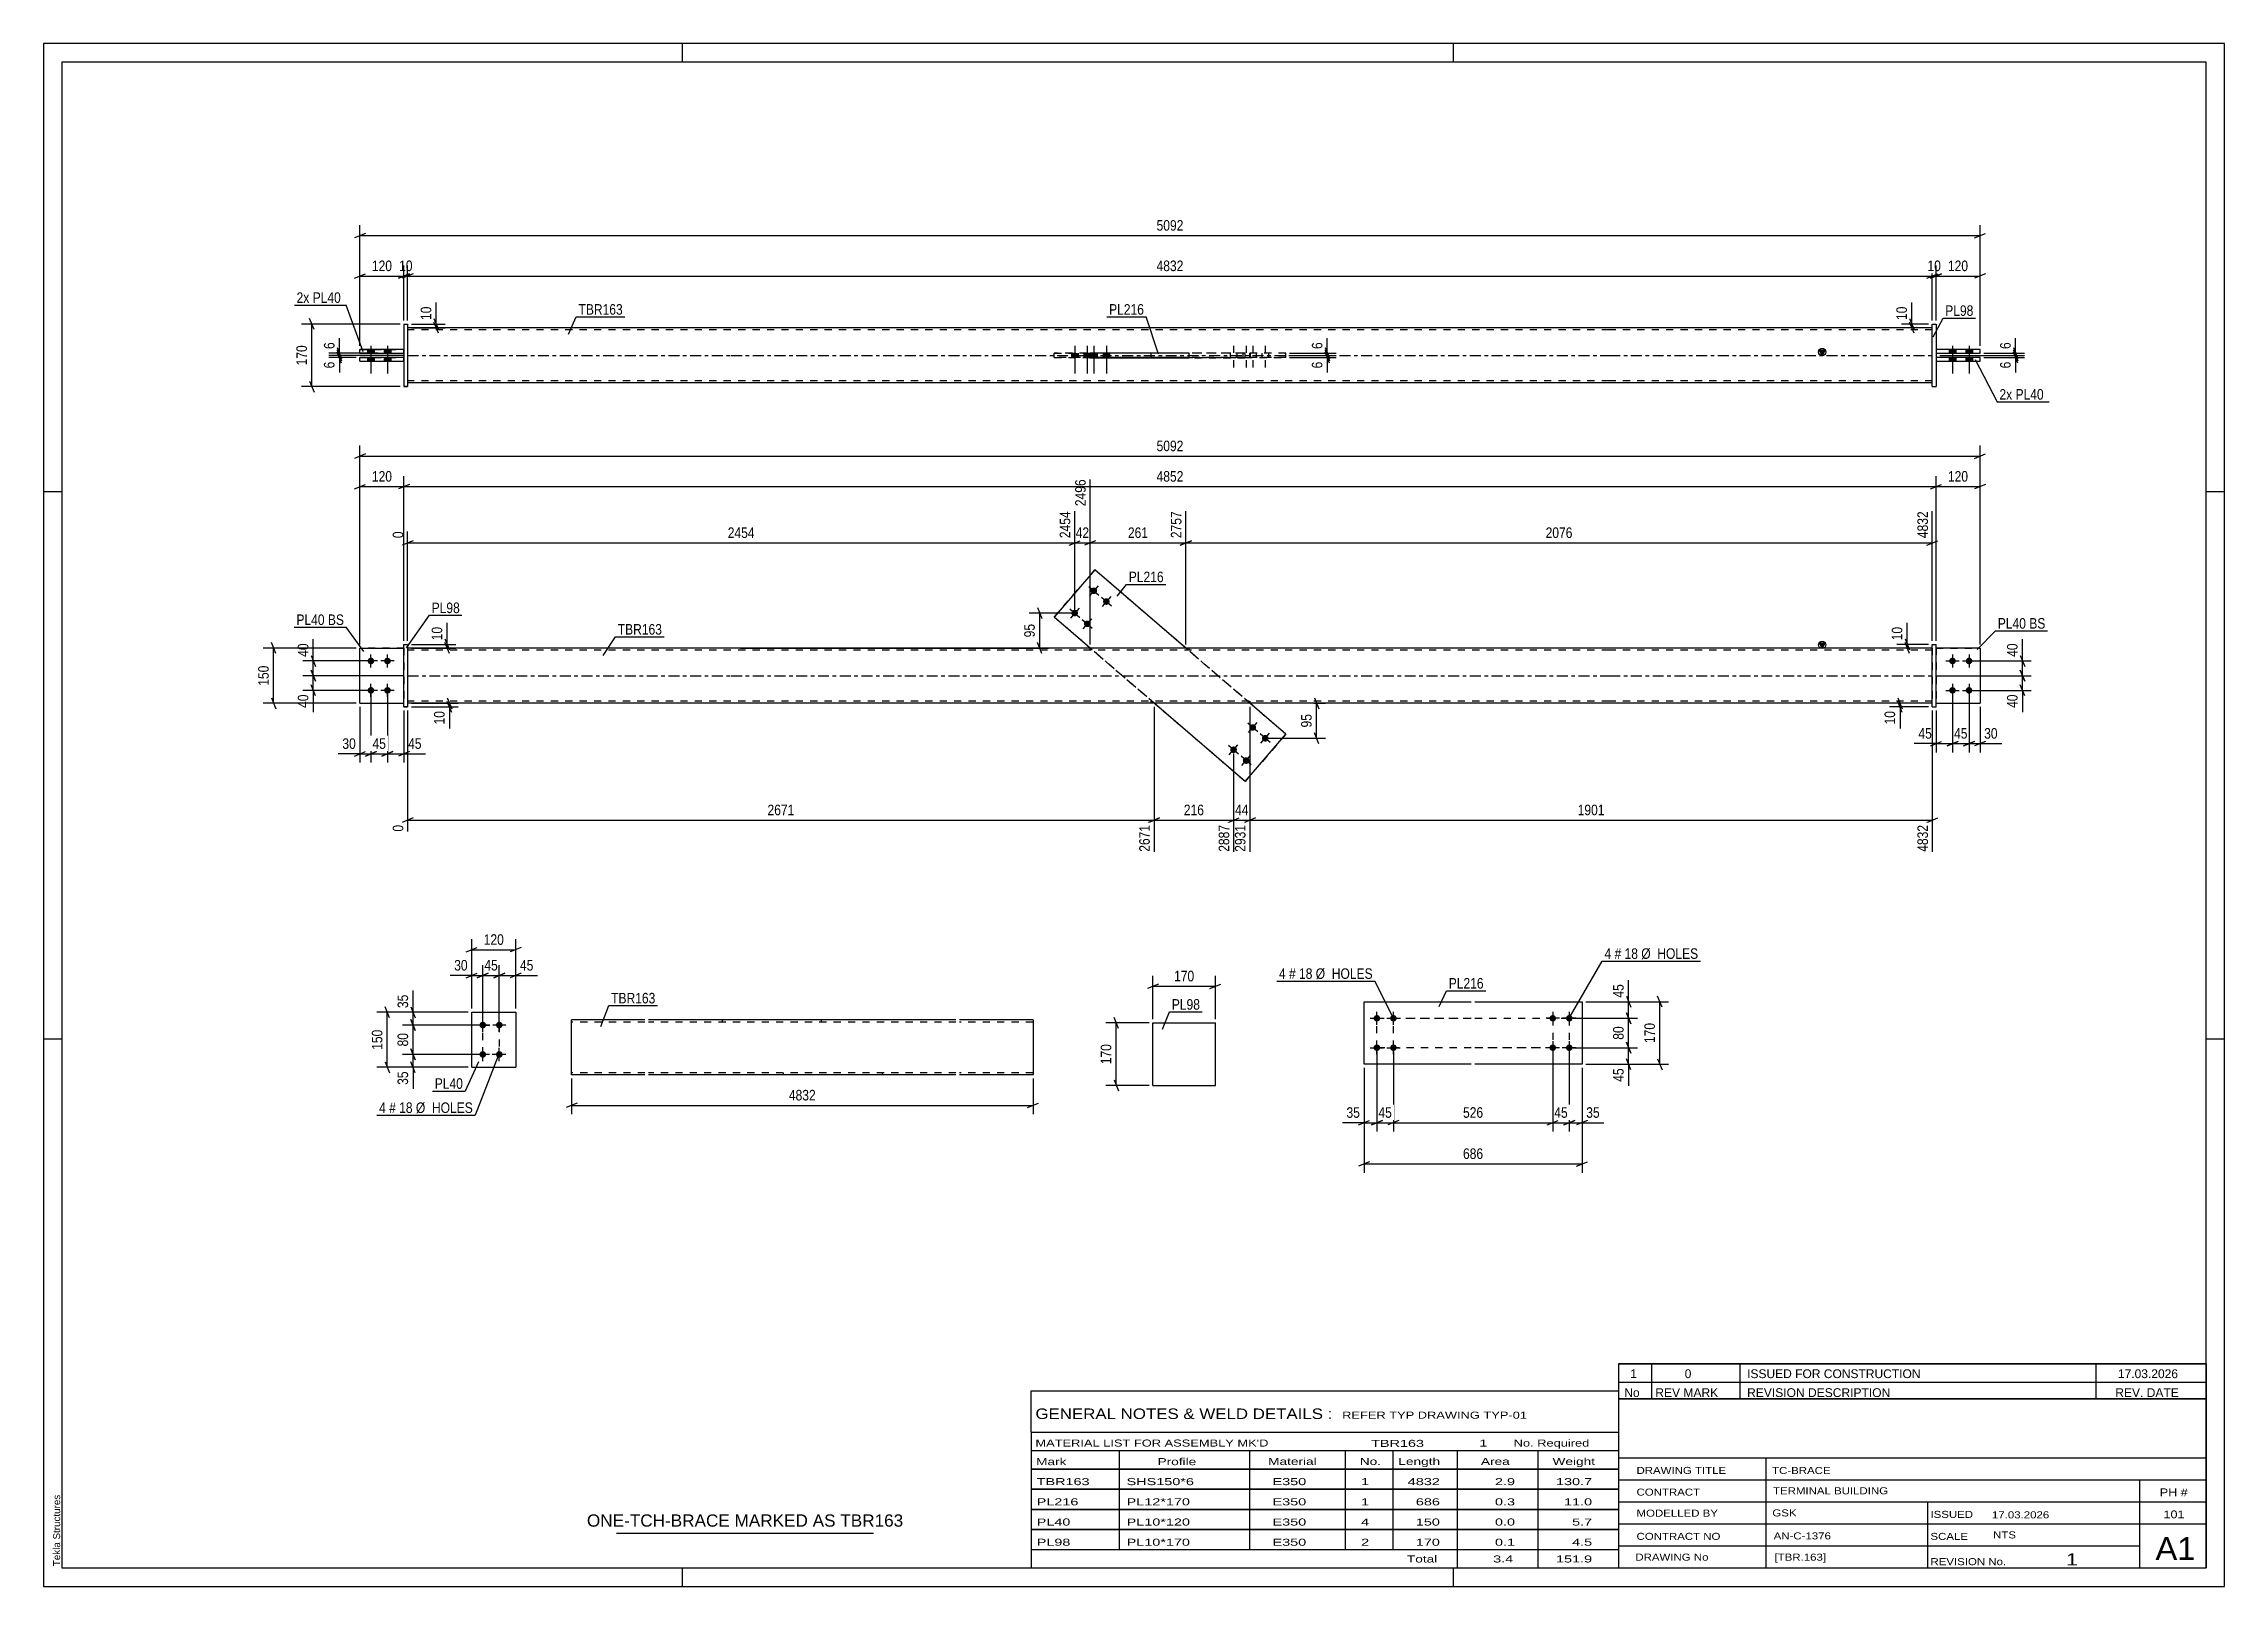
# Paper-space layout 'Layout1' of a CAD drawing. Header units: millimetres. Extents: x 0 to 594, y 0 to 420.
# The model-space entities are those that its viewports show. They can reach past a viewport. Long polylines and large blocks are cut down to what shows.
import ezdxf

# ---------------------------------------------------------------- set-up
doc = ezdxf.new("R2010")
doc.units = ezdxf.units.MM
doc.linetypes.add('DXK_LINE_DOT2', pattern=[3.9198, 1.9599, -1.9599])
doc.linetypes.add('DXK_LINE_DOT3', pattern=[5.9187, 2.979, -0.9799, 0.9799, -0.9799])
doc.layers.add('Viewport layer', color=7, linetype='Continuous', plot=False)
doc.styles.add('Arial', font='ARIAL.TTF', dxfattribs={"height": 0.2})
doc.styles.add('Arial Narrow', font='ARIALN.TTF', dxfattribs={"height": 0.2})

# ---------------------------------------------------------------- blocks, each defined once
blk = doc.blocks.new('Unknown-580610145-1130')
at = {"color": 5, "linetype": 'Continuous'}
for p, q in [((594, 420), (0, 420)), ((0, 420), (0, 0)), ((174, 415), (174, 420)), ((384, 415), (384, 420)), ((594, 0), (594, 420)), ((589, 415), (5, 415)), ((5, 415), (5, 5)), ((589, 5), (589, 415)), ((5, 298), (0, 298)), ((594, 298), (589, 298)), ((5, 149), (0, 149)), ((594, 149), (589, 149)), ((0, 0), (594, 0)), ((5, 5), (589, 5)), ((174, 0), (174, 5)), ((384, 0), (384, 5))]:
    blk.add_line(p, q, dxfattribs=at)
at = {"color": 174, "linetype": 'Continuous', "style": 'Arial'}
blk.add_text('Tekla Structures', height=1.9102, rotation=90, dxfattribs=at).set_placement((4.5, 5.5))
blk = doc.blocks.new('Part-580610145-3548 - 3547')
at = {"color": 2, "linetype": 'Continuous'}
for p, q in [((359.66, 142.15), (359.66, 159.15)), ((359.66, 159.15), (388.86, 159.15)), ((389.86, 159.15), (419.06, 159.15)), ((419.06, 159.15), (419.06, 142.15)), ((388.86, 142.15), (359.66, 142.15)), ((419.06, 142.15), (389.86, 142.15))]:
    blk.add_line(p, q, dxfattribs=at)
blk = doc.blocks.new('Bolt-580610145-3549 - 3547')
at = {"linetype": 'Continuous'}
for points in [[(411.06, 153.75, -1), (411.06, 155.55, -1)], [(415.56, 153.75, -1), (415.56, 155.55, -1)], [(411.06, 145.75, -1), (411.06, 147.55, -1)], [(415.56, 145.75, -1), (415.56, 147.55, -1)]]:
    blk.add_hatch(color=1, dxfattribs=at).paths.add_polyline_path(points)
at = {"color": 1, "linetype": 'Continuous'}
for p, q in [((412.86, 154.65), (409.26, 154.65)), ((411.06, 156.45), (411.06, 152.85)), ((417.36, 154.65), (413.76, 154.65)), ((415.56, 156.45), (415.56, 152.85)), ((412.86, 146.65), (409.26, 146.65)), ((411.06, 148.45), (411.06, 144.85)), ((417.36, 146.65), (413.76, 146.65)), ((415.56, 148.45), (415.56, 144.85))]:
    blk.add_line(p, q, dxfattribs=at)
blk = doc.blocks.new('Bolt-580610145-3550 - 3547')
at = {"linetype": 'Continuous'}
for points in [[(363.16, 155.55, -1), (363.16, 153.75, -1)], [(367.66, 155.55, -1), (367.66, 153.75, -1)], [(363.16, 147.55, -1), (363.16, 145.75, -1)], [(367.66, 147.55, -1), (367.66, 145.75, -1)]]:
    blk.add_hatch(color=1, dxfattribs=at).paths.add_polyline_path(points)
at = {"color": 1, "linetype": 'Continuous'}
for p, q in [((361.36, 154.65), (364.96, 154.65)), ((363.16, 152.85), (363.16, 156.45)), ((365.86, 154.65), (369.46, 154.65)), ((367.66, 152.85), (367.66, 156.45)), ((361.36, 146.65), (364.96, 146.65)), ((363.16, 144.85), (363.16, 148.45)), ((365.86, 146.65), (369.46, 146.65)), ((367.66, 144.85), (367.66, 148.45))]:
    blk.add_line(p, q, dxfattribs=at)
blk = doc.blocks.new('Part-580610145-2167 - 2161')
at = {"color": 2, "linetype": 'Continuous'}
for p, q in [((116.62, 141.31), (116.62, 156.31)), ((116.62, 156.31), (128.62, 156.31)), ((128.62, 156.31), (128.62, 141.31)), ((116.62, 141.31), (116.62, 141.31)), ((116.62, 141.31), (128.62, 141.31)), ((128.62, 141.31), (128.62, 141.31))]:
    blk.add_line(p, q, dxfattribs=at)
at = {"color": 7, "linetype": 'DXK_LINE_DOT2'}
for p, q in [((116.62, 156.31), (128.62, 156.31)), ((116.62, 141.31), (128.62, 141.31))]:
    blk.add_line(p, q, dxfattribs=at)
blk = doc.blocks.new('Bolt-580610145-2200 - 2161')
at = {"linetype": 'Continuous'}
for points in [[(119.62, 153.71), (119.81, 153.69), (119.99, 153.64), (120.15, 153.54), (120.29, 153.42), (120.4, 153.26), (120.48, 153.09), (120.52, 152.91), (120.52, 152.72), (120.48, 152.54), (120.4, 152.36), (120.29, 152.21), (120.15, 152.09), (119.99, 151.99), (119.81, 151.93), (119.62, 151.91), (119.44, 151.93), (119.26, 151.99), (119.09, 152.09), (118.96, 152.21), (118.84, 152.36), (118.77, 152.54), (118.73, 152.72), (118.73, 152.91), (118.77, 153.09), (118.84, 153.26), (118.96, 153.42), (119.09, 153.54), (119.26, 153.64), (119.44, 153.69)], [(124.12, 153.71), (124.31, 153.69), (124.49, 153.64), (124.65, 153.54), (124.79, 153.42), (124.9, 153.26), (124.98, 153.09), (125.02, 152.91), (125.02, 152.72), (124.98, 152.54), (124.9, 152.36), (124.79, 152.21), (124.65, 152.09), (124.49, 151.99), (124.31, 151.93), (124.12, 151.91), (123.94, 151.93), (123.76, 151.99), (123.59, 152.09), (123.46, 152.21), (123.34, 152.36), (123.27, 152.54), (123.23, 152.72), (123.23, 152.91), (123.27, 153.09), (123.34, 153.26), (123.46, 153.42), (123.59, 153.54), (123.76, 153.64), (123.94, 153.69)], [(119.62, 145.71), (119.81, 145.69), (119.99, 145.64), (120.15, 145.54), (120.29, 145.42), (120.4, 145.26), (120.48, 145.09), (120.52, 144.91), (120.52, 144.72), (120.48, 144.54), (120.4, 144.36), (120.29, 144.21), (120.15, 144.09), (119.99, 143.99), (119.81, 143.93), (119.62, 143.91), (119.44, 143.93), (119.26, 143.99), (119.09, 144.09), (118.96, 144.21), (118.84, 144.36), (118.77, 144.54), (118.73, 144.72), (118.73, 144.91), (118.77, 145.09), (118.84, 145.26), (118.96, 145.42), (119.09, 145.54), (119.26, 145.64), (119.44, 145.69)], [(124.12, 145.71), (124.31, 145.69), (124.49, 145.64), (124.65, 145.54), (124.79, 145.42), (124.9, 145.26), (124.98, 145.09), (125.02, 144.91), (125.02, 144.72), (124.98, 144.54), (124.9, 144.36), (124.79, 144.21), (124.65, 144.09), (124.49, 143.99), (124.31, 143.93), (124.12, 143.91), (123.94, 143.93), (123.76, 143.99), (123.59, 144.09), (123.46, 144.21), (123.34, 144.36), (123.27, 144.54), (123.23, 144.72), (123.23, 144.91), (123.27, 145.09), (123.34, 145.26), (123.46, 145.42), (123.59, 145.54), (123.76, 145.64), (123.94, 145.69)]]:
    blk.add_hatch(color=1, dxfattribs=at).paths.add_polyline_path(points)
at = {"color": 1, "linetype": 'Continuous'}
for p, q in [((119.62, 151.01), (119.62, 154.61)), ((124.12, 151.01), (124.12, 154.61)), ((121.42, 152.81), (117.82, 152.81)), ((125.92, 152.81), (122.32, 152.81)), ((121.42, 144.81), (117.82, 144.81)), ((119.62, 143.01), (119.62, 146.61)), ((125.92, 144.81), (122.32, 144.81)), ((124.12, 143.01), (124.12, 146.61))]:
    blk.add_line(p, q, dxfattribs=at)
blk = doc.blocks.new('Part-580610145-1695 - 1673')
at = {"color": 2, "linetype": 'Continuous'}
for p, q in [((527.45, 255.43), (515.45, 255.43)), ((527.45, 255.43), (527.45, 255.43)), ((527.45, 255.43), (527.45, 240.43)), ((515.45, 240.43), (527.45, 240.43))]:
    blk.add_line(p, q, dxfattribs=at)
at = {"color": 7, "linetype": 'DXK_LINE_DOT2'}
for p, q in [((515.45, 255.43), (527.45, 255.43)), ((515.45, 255.43), (515.45, 255.43)), ((515.45, 255.43), (515.45, 240.43)), ((515.45, 240.43), (527.45, 240.43))]:
    blk.add_line(p, q, dxfattribs=at)
blk = doc.blocks.new('Part-580610145-1679 - 1673')
at = {"color": 7, "linetype": 'DXK_LINE_DOT2'}
for p, q in [((86.16, 240.43), (86.16, 255.43)), ((86.16, 255.43), (98.16, 255.43)), ((98.16, 255.43), (86.16, 255.43)), ((98.16, 255.43), (98.16, 240.43)), ((86.16, 240.43), (86.16, 240.43)), ((86.16, 240.43), (98.16, 240.43)), ((86.16, 240.43), (98.16, 240.43)), ((98.16, 240.43), (98.16, 240.43))]:
    blk.add_line(p, q, dxfattribs=at)
blk = doc.blocks.new('Part-580610145-1700 - 1673')
at = {"linetype": 'Continuous'}
blk.add_hatch(color=2, dxfattribs=at).paths.add_polyline_path([(484.45, 255.43), (483.65, 256.83), (485.25, 256.83)])
at = {"color": 2, "linetype": 'Continuous'}
for p, q in [((187.16, 255.43), (99.16, 255.43)), ((426.35, 255.43), (187.26, 255.43)), ((514.45, 255.43), (426.45, 255.43)), ((484.45, 255.43), (483.65, 256.83)), ((483.65, 256.83), (485.25, 256.83)), ((485.25, 256.83), (484.45, 255.43)), ((187.16, 240.43), (99.16, 240.43)), ((426.35, 240.43), (187.26, 240.43)), ((514.45, 240.43), (426.45, 240.43))]:
    blk.add_line(p, q, dxfattribs=at)
at = {"color": 7, "linetype": 'DXK_LINE_DOT2'}
for p, q in [((99.16, 255.43), (99.16, 240.43)), ((284.94, 255.43), (284.94, 254.83)), ((311.91, 255.43), (311.91, 254.83)), ((514.45, 255.43), (514.45, 240.43)), ((187.16, 254.83), (99.16, 254.83)), ((426.35, 254.83), (187.26, 254.83)), ((514.45, 254.83), (426.45, 254.83)), ((187.16, 241.03), (99.16, 241.03)), ((426.35, 241.03), (187.26, 241.03)), ((301.69, 240.43), (301.69, 241.03)), ((328.66, 240.43), (328.66, 241.03)), ((514.45, 241.03), (426.45, 241.03))]:
    blk.add_line(p, q, dxfattribs=at)
at = {"color": 7, "linetype": 'DXK_LINE_DOT3'}
for p, q in [((99.16, 247.93), (187.16, 247.93)), ((187.26, 247.93), (426.35, 247.93)), ((426.45, 247.93), (514.45, 247.93))]:
    blk.add_line(p, q, dxfattribs=at)
at = {"color": 2, "linetype": 'Continuous'}
blk.add_circle((484.45, 256.33), 1, dxfattribs=at)
blk = doc.blocks.new('Part-580610145-1684 - 1673')
at = {"color": 2, "linetype": 'Continuous'}
for p, q in [((86.16, 240.43), (86.16, 255.43)), ((86.16, 255.43), (98.16, 255.43)), ((86.16, 240.43), (86.16, 240.43)), ((86.16, 240.43), (98.16, 240.43))]:
    blk.add_line(p, q, dxfattribs=at)
at = {"color": 7, "linetype": 'DXK_LINE_DOT2'}
for p, q in [((98.16, 255.43), (86.16, 255.43)), ((98.16, 255.43), (98.16, 240.43)), ((86.16, 240.43), (86.16, 240.43)), ((86.16, 240.43), (98.16, 240.43)), ((98.16, 240.43), (98.16, 240.43))]:
    blk.add_line(p, q, dxfattribs=at)
blk = doc.blocks.new('Part-580610145-1685 - 1673')
at = {"color": 2, "linetype": 'Continuous'}
for p, q in [((514.45, 256.43), (515.45, 256.43)), ((514.45, 239.43), (514.45, 256.43)), ((515.45, 239.43), (515.45, 256.43)), ((514.45, 239.43), (514.45, 239.43)), ((514.45, 239.43), (515.45, 239.43))]:
    blk.add_line(p, q, dxfattribs=at)
at = {"color": 7, "linetype": 'DXK_LINE_DOT2'}
for p, q in [((514.45, 256.43), (515.45, 256.43)), ((514.45, 239.43), (515.45, 239.43))]:
    blk.add_line(p, q, dxfattribs=at)
blk = doc.blocks.new('Part-580610145-1690 - 1673')
at = {"color": 7, "linetype": 'DXK_LINE_DOT2'}
for p, q in [((515.45, 255.43), (527.45, 255.43)), ((527.45, 255.43), (515.45, 255.43)), ((515.45, 255.43), (515.45, 255.43)), ((515.45, 255.43), (515.45, 240.43)), ((527.45, 255.43), (527.45, 255.43)), ((527.45, 255.43), (527.45, 240.43)), ((515.45, 240.43), (527.45, 240.43)), ((515.45, 240.43), (527.45, 240.43))]:
    blk.add_line(p, q, dxfattribs=at)
blk = doc.blocks.new('Bolt-580610145-1706 - 1673')
at = {"linetype": 'Continuous'}
for points in [[(286.65, 271.72), (286.78, 271.59), (286.87, 271.43), (286.94, 271.25), (286.96, 271.06), (286.95, 270.87), (286.89, 270.69), (286.8, 270.53), (286.68, 270.39), (286.53, 270.27), (286.36, 270.19), (286.18, 270.15), (285.99, 270.14), (285.8, 270.18), (285.63, 270.25), (285.47, 270.36), (285.35, 270.5), (285.25, 270.66), (285.19, 270.83), (285.16, 271.02), (285.18, 271.21), (285.23, 271.39), (285.32, 271.55), (285.44, 271.7), (285.59, 271.81), (285.76, 271.89), (285.95, 271.93), (286.13, 271.94), (286.32, 271.9), (286.49, 271.83)], [(290.06, 268.79), (290.19, 268.65), (290.29, 268.49), (290.35, 268.31), (290.37, 268.13), (290.36, 267.94), (290.3, 267.76), (290.21, 267.59), (290.09, 267.45), (289.94, 267.34), (289.77, 267.26), (289.59, 267.21), (289.4, 267.21), (289.21, 267.24), (289.04, 267.32), (288.89, 267.42), (288.76, 267.56), (288.66, 267.72), (288.6, 267.9), (288.57, 268.09), (288.59, 268.27), (288.64, 268.45), (288.73, 268.62), (288.86, 268.76), (289.01, 268.88), (289.18, 268.96), (289.36, 269), (289.55, 269), (289.73, 268.97), (289.91, 268.9)], [(281.43, 265.66), (281.56, 265.52), (281.66, 265.36), (281.72, 265.18), (281.74, 265), (281.73, 264.81), (281.68, 264.63), (281.59, 264.46), (281.46, 264.32), (281.31, 264.21), (281.14, 264.13), (280.96, 264.08), (280.77, 264.08), (280.59, 264.11), (280.41, 264.19), (280.26, 264.29), (280.13, 264.43), (280.03, 264.59), (279.97, 264.77), (279.95, 264.95), (279.96, 265.14), (280.01, 265.32), (280.11, 265.49), (280.23, 265.63), (280.38, 265.74), (280.55, 265.82), (280.73, 265.87), (280.92, 265.87), (281.1, 265.84), (281.28, 265.76)], [(284.84, 262.72), (284.97, 262.59), (285.07, 262.43), (285.13, 262.25), (285.16, 262.06), (285.14, 261.87), (285.09, 261.69), (285, 261.53), (284.87, 261.39), (284.72, 261.27), (284.55, 261.19), (284.37, 261.15), (284.18, 261.14), (284, 261.18), (283.83, 261.25), (283.67, 261.36), (283.54, 261.5), (283.44, 261.66), (283.38, 261.83), (283.36, 262.02), (283.37, 262.21), (283.43, 262.39), (283.52, 262.55), (283.64, 262.7), (283.79, 262.81), (283.96, 262.89), (284.14, 262.93), (284.33, 262.94), (284.52, 262.9), (284.69, 262.83)]]:
    blk.add_hatch(color=1, dxfattribs=at).paths.add_polyline_path(points)
at = {"color": 1, "linetype": 'Continuous'}
for p, q in [((284.7, 272.21), (287.43, 269.87)), ((287.23, 272.41), (284.89, 269.68)), ((288.11, 269.28), (290.84, 266.93)), ((290.65, 269.47), (288.3, 266.74)), ((279.48, 266.15), (282.21, 263.8)), ((282.02, 266.34), (279.67, 263.61)), ((282.89, 263.21), (285.62, 260.87)), ((285.43, 263.41), (283.08, 260.68))]:
    blk.add_line(p, q, dxfattribs=at)
blk = doc.blocks.new('Bolt-580610145-1707 - 1673')
at = {"linetype": 'Continuous'}
for points in [[(328.76, 233.14), (328.63, 233.28), (328.53, 233.44), (328.47, 233.61), (328.45, 233.8), (328.46, 233.99), (328.52, 234.17), (328.61, 234.33), (328.73, 234.48), (328.88, 234.59), (329.05, 234.67), (329.23, 234.71), (329.42, 234.72), (329.6, 234.68), (329.78, 234.61), (329.93, 234.5), (330.06, 234.37), (330.16, 234.21), (330.22, 234.03), (330.25, 233.84), (330.23, 233.65), (330.18, 233.47), (330.09, 233.31), (329.96, 233.17), (329.81, 233.05), (329.64, 232.97), (329.46, 232.93), (329.27, 232.92), (329.09, 232.96), (328.91, 233.03)], [(332.17, 230.2), (332.04, 230.34), (331.94, 230.5), (331.88, 230.68), (331.86, 230.87), (331.87, 231.05), (331.93, 231.23), (332.02, 231.4), (332.14, 231.54), (332.29, 231.66), (332.46, 231.74), (332.64, 231.78), (332.83, 231.78), (333.02, 231.75), (333.19, 231.68), (333.34, 231.57), (333.47, 231.43), (333.57, 231.27), (333.63, 231.09), (333.66, 230.91), (333.64, 230.72), (333.59, 230.54), (333.5, 230.37), (333.38, 230.23), (333.23, 230.12), (333.06, 230.04), (332.87, 229.99), (332.68, 229.99), (332.5, 230.02), (332.33, 230.1)], [(323.54, 227.07), (323.41, 227.21), (323.32, 227.37), (323.25, 227.55), (323.23, 227.73), (323.25, 227.92), (323.3, 228.1), (323.39, 228.27), (323.51, 228.41), (323.66, 228.52), (323.83, 228.6), (324.02, 228.65), (324.2, 228.65), (324.39, 228.62), (324.56, 228.54), (324.72, 228.44), (324.85, 228.3), (324.94, 228.14), (325.01, 227.96), (325.03, 227.78), (325.01, 227.59), (324.96, 227.41), (324.87, 227.24), (324.75, 227.1), (324.6, 226.99), (324.43, 226.91), (324.24, 226.86), (324.06, 226.86), (323.87, 226.89), (323.7, 226.97)], [(326.96, 224.14), (326.83, 224.28), (326.73, 224.44), (326.67, 224.61), (326.64, 224.8), (326.66, 224.99), (326.71, 225.17), (326.8, 225.33), (326.92, 225.48), (327.07, 225.59), (327.24, 225.67), (327.43, 225.71), (327.62, 225.72), (327.8, 225.68), (327.97, 225.61), (328.13, 225.5), (328.26, 225.37), (328.36, 225.21), (328.42, 225.03), (328.44, 224.84), (328.43, 224.65), (328.37, 224.47), (328.28, 224.31), (328.16, 224.17), (328.01, 224.05), (327.84, 223.97), (327.66, 223.93), (327.47, 223.92), (327.28, 223.96), (327.11, 224.03)]]:
    blk.add_hatch(color=1, dxfattribs=at).paths.add_polyline_path(points)
at = {"color": 1, "linetype": 'Continuous'}
for p, q in [((330.71, 232.65), (327.98, 234.99)), ((328.17, 232.46), (330.52, 235.19)), ((334.12, 229.71), (331.39, 232.06)), ((331.58, 229.52), (333.93, 232.25)), ((325.5, 226.58), (322.77, 228.93)), ((322.96, 226.39), (325.3, 229.12)), ((328.91, 223.65), (326.18, 225.99)), ((326.37, 223.46), (328.72, 226.19))]:
    blk.add_line(p, q, dxfattribs=at)
blk = doc.blocks.new('Bolt-580610145-1709 - 1673')
at = {"linetype": 'Continuous'}
for points in [[(89.16, 251.03), (88.97, 251.05), (88.79, 251.11), (88.63, 251.2), (88.49, 251.33), (88.38, 251.48), (88.3, 251.65), (88.26, 251.84), (88.26, 252.02), (88.3, 252.21), (88.38, 252.38), (88.49, 252.53), (88.63, 252.66), (88.79, 252.75), (88.97, 252.81), (89.16, 252.83), (89.34, 252.81), (89.52, 252.75), (89.69, 252.66), (89.83, 252.53), (89.94, 252.38), (90.01, 252.21), (90.05, 252.02), (90.05, 251.84), (90.01, 251.65), (89.94, 251.48), (89.83, 251.33), (89.69, 251.2), (89.52, 251.11), (89.34, 251.05)], [(93.66, 251.03), (93.47, 251.05), (93.29, 251.11), (93.13, 251.2), (92.99, 251.33), (92.88, 251.48), (92.8, 251.65), (92.76, 251.84), (92.76, 252.02), (92.8, 252.21), (92.88, 252.38), (92.99, 252.53), (93.13, 252.66), (93.29, 252.75), (93.47, 252.81), (93.66, 252.83), (93.84, 252.81), (94.02, 252.75), (94.19, 252.66), (94.33, 252.53), (94.44, 252.38), (94.51, 252.21), (94.55, 252.02), (94.55, 251.84), (94.51, 251.65), (94.44, 251.48), (94.33, 251.33), (94.19, 251.2), (94.02, 251.11), (93.84, 251.05)], [(89.16, 243.03), (88.97, 243.05), (88.79, 243.11), (88.63, 243.2), (88.49, 243.33), (88.38, 243.48), (88.3, 243.65), (88.26, 243.84), (88.26, 244.02), (88.3, 244.21), (88.38, 244.38), (88.49, 244.53), (88.63, 244.66), (88.79, 244.75), (88.97, 244.81), (89.16, 244.83), (89.34, 244.81), (89.52, 244.75), (89.69, 244.66), (89.83, 244.53), (89.94, 244.38), (90.01, 244.21), (90.05, 244.02), (90.05, 243.84), (90.01, 243.65), (89.94, 243.48), (89.83, 243.33), (89.69, 243.2), (89.52, 243.11), (89.34, 243.05)], [(93.66, 243.03), (93.47, 243.05), (93.29, 243.11), (93.13, 243.2), (92.99, 243.33), (92.88, 243.48), (92.8, 243.65), (92.76, 243.84), (92.76, 244.02), (92.8, 244.21), (92.88, 244.38), (92.99, 244.53), (93.13, 244.66), (93.29, 244.75), (93.47, 244.81), (93.66, 244.83), (93.84, 244.81), (94.02, 244.75), (94.19, 244.66), (94.33, 244.53), (94.44, 244.38), (94.51, 244.21), (94.55, 244.02), (94.55, 243.84), (94.51, 243.65), (94.44, 243.48), (94.33, 243.33), (94.19, 243.2), (94.02, 243.11), (93.84, 243.05)]]:
    blk.add_hatch(color=1, dxfattribs=at).paths.add_polyline_path(points)
at = {"color": 1, "linetype": 'Continuous'}
for p, q in [((90.96, 251.93), (87.36, 251.93)), ((89.16, 250.13), (89.16, 253.73)), ((95.46, 251.93), (91.86, 251.93)), ((93.66, 250.13), (93.66, 253.73)), ((90.96, 243.93), (87.36, 243.93)), ((89.16, 242.13), (89.16, 245.73)), ((95.46, 243.93), (91.86, 243.93)), ((93.66, 242.13), (93.66, 245.73))]:
    blk.add_line(p, q, dxfattribs=at)
blk = doc.blocks.new('Bolt-580610145-1710 - 1673')
at = {"linetype": 'Continuous'}
for points in [[(519.95, 252.83), (520.13, 252.81), (520.31, 252.75), (520.47, 252.66), (520.61, 252.53), (520.73, 252.38), (520.8, 252.21), (520.84, 252.02), (520.84, 251.84), (520.8, 251.65), (520.73, 251.48), (520.61, 251.33), (520.47, 251.2), (520.31, 251.11), (520.13, 251.05), (519.95, 251.03), (519.76, 251.05), (519.58, 251.11), (519.42, 251.2), (519.28, 251.33), (519.17, 251.48), (519.09, 251.65), (519.05, 251.84), (519.05, 252.02), (519.09, 252.21), (519.17, 252.38), (519.28, 252.53), (519.42, 252.66), (519.58, 252.75), (519.76, 252.81)], [(524.45, 252.83), (524.63, 252.81), (524.81, 252.75), (524.97, 252.66), (525.11, 252.53), (525.23, 252.38), (525.3, 252.21), (525.34, 252.02), (525.34, 251.84), (525.3, 251.65), (525.23, 251.48), (525.11, 251.33), (524.97, 251.2), (524.81, 251.11), (524.63, 251.05), (524.45, 251.03), (524.26, 251.05), (524.08, 251.11), (523.92, 251.2), (523.78, 251.33), (523.67, 251.48), (523.59, 251.65), (523.55, 251.84), (523.55, 252.02), (523.59, 252.21), (523.67, 252.38), (523.78, 252.53), (523.92, 252.66), (524.08, 252.75), (524.26, 252.81)], [(519.95, 244.83), (520.13, 244.81), (520.31, 244.75), (520.47, 244.66), (520.61, 244.53), (520.73, 244.38), (520.8, 244.21), (520.84, 244.02), (520.84, 243.84), (520.8, 243.65), (520.73, 243.48), (520.61, 243.33), (520.47, 243.2), (520.31, 243.11), (520.13, 243.05), (519.95, 243.03), (519.76, 243.05), (519.58, 243.11), (519.42, 243.2), (519.28, 243.33), (519.17, 243.48), (519.09, 243.65), (519.05, 243.84), (519.05, 244.02), (519.09, 244.21), (519.17, 244.38), (519.28, 244.53), (519.42, 244.66), (519.58, 244.75), (519.76, 244.81)], [(524.45, 244.83), (524.63, 244.81), (524.81, 244.75), (524.97, 244.66), (525.11, 244.53), (525.23, 244.38), (525.3, 244.21), (525.34, 244.02), (525.34, 243.84), (525.3, 243.65), (525.23, 243.48), (525.11, 243.33), (524.97, 243.2), (524.81, 243.11), (524.63, 243.05), (524.45, 243.03), (524.26, 243.05), (524.08, 243.11), (523.92, 243.2), (523.78, 243.33), (523.67, 243.48), (523.59, 243.65), (523.55, 243.84), (523.55, 244.02), (523.59, 244.21), (523.67, 244.38), (523.78, 244.53), (523.92, 244.66), (524.08, 244.75), (524.26, 244.81)]]:
    blk.add_hatch(color=1, dxfattribs=at).paths.add_polyline_path(points)
at = {"color": 1, "linetype": 'Continuous'}
for p, q in [((518.15, 251.93), (521.75, 251.93)), ((519.95, 253.73), (519.95, 250.13)), ((522.65, 251.93), (526.25, 251.93)), ((524.45, 253.73), (524.45, 250.13)), ((518.15, 243.93), (521.75, 243.93)), ((519.95, 245.73), (519.95, 242.13)), ((522.65, 243.93), (526.25, 243.93)), ((524.45, 245.73), (524.45, 242.13))]:
    blk.add_line(p, q, dxfattribs=at)
blk = doc.blocks.new('Part-580610145-1715 - 1673')
at = {"color": 2, "linetype": 'Continuous'}
for p, q in [((286.34, 276.73), (275.26, 263.84)), ((286.34, 276.73), (286.34, 276.73)), ((311.12, 255.43), (286.34, 276.73)), ((285.04, 255.43), (275.26, 263.84)), ((275.26, 263.84), (275.26, 263.84)), ((327.26, 219.13), (302.49, 240.43)), ((338.35, 232.02), (328.56, 240.43)), ((327.26, 219.13), (338.35, 232.02)), ((338.35, 232.02), (338.35, 232.02)), ((327.26, 219.13), (327.26, 219.13))]:
    blk.add_line(p, q, dxfattribs=at)
at = {"color": 7, "linetype": 'DXK_LINE_DOT2'}
for p, q in [((275.26, 263.84), (286.34, 276.73)), ((338.35, 232.02), (286.34, 276.73)), ((327.26, 219.13), (275.26, 263.84)), ((302.49, 240.43), (285.04, 255.43)), ((328.56, 240.43), (311.12, 255.43)), ((338.35, 232.02), (327.26, 219.13))]:
    blk.add_line(p, q, dxfattribs=at)
blk = doc.blocks.new('Part-580610145-1720 - 1673')
at = {"color": 2, "linetype": 'Continuous'}
for p, q in [((98.16, 256.43), (99.16, 256.43)), ((98.16, 239.43), (98.16, 256.43)), ((99.16, 256.43), (99.16, 256.43)), ((99.16, 256.43), (99.16, 239.43)), ((98.16, 239.43), (99.16, 239.43))]:
    blk.add_line(p, q, dxfattribs=at)
at = {"color": 7, "linetype": 'DXK_LINE_DOT2'}
for p, q in [((98.16, 256.43), (99.16, 256.43)), ((99.16, 239.43), (98.16, 239.43)), ((98.16, 239.43), (98.16, 239.43)), ((99.16, 239.43), (99.16, 239.43))]:
    blk.add_line(p, q, dxfattribs=at)
blk = doc.blocks.new('Part-580610145-1418 - 1367')
at = {"color": 2, "linetype": 'Continuous'}
for p, q in [((86.16, 333.54), (86.16, 334.54)), ((98.16, 334.54), (86.16, 334.54)), ((86.16, 333.54), (86.16, 333.54)), ((86.16, 333.54), (98.16, 333.54))]:
    blk.add_line(p, q, dxfattribs=at)
at = {"color": 7, "linetype": 'DXK_LINE_DOT2'}
for p, q in [((86.16, 334.54), (98.16, 334.54)), ((86.16, 333.54), (98.16, 333.54)), ((98.16, 333.54), (98.16, 334.54))]:
    blk.add_line(p, q, dxfattribs=at)
blk = doc.blocks.new('Bolt-580610145-1370 - 1367')
at = {"linetype": 'Continuous'}
for points in [[(88.26, 335.74), (90.06, 335.74), (90.06, 336.74), (88.26, 336.74)], [(88.26, 335.74), (90.06, 335.74), (90.06, 336.74), (88.26, 336.74)], [(88.26, 333.54), (90.06, 333.54), (90.06, 334.54), (88.26, 334.54)], [(88.26, 333.54), (90.06, 333.54), (90.06, 334.54), (88.26, 334.54)], [(92.76, 335.74), (94.56, 335.74), (94.56, 336.74), (92.76, 336.74)], [(92.76, 335.74), (94.56, 335.74), (94.56, 336.74), (92.76, 336.74)], [(92.76, 333.54), (94.56, 333.54), (94.56, 334.54), (92.76, 334.54)], [(92.76, 333.54), (94.56, 333.54), (94.56, 334.54), (92.76, 334.54)]]:
    blk.add_hatch(color=1, dxfattribs=at).paths.add_polyline_path(points)
at = {"color": 1, "linetype": 'Continuous'}
for p, q in [((88.26, 336.74), (88.26, 335.74)), ((88.26, 336.74), (88.26, 335.74)), ((88.26, 334.54), (88.26, 333.54)), ((88.26, 334.54), (88.26, 333.54)), ((89.16, 337.74), (89.16, 330.24)), ((89.16, 337.74), (89.16, 330.24)), ((90.06, 336.74), (90.06, 335.74)), ((90.06, 336.74), (90.06, 335.74)), ((90.06, 334.54), (90.06, 333.54)), ((90.06, 334.54), (90.06, 333.54)), ((92.76, 336.74), (92.76, 335.74)), ((92.76, 336.74), (92.76, 335.74)), ((92.76, 334.54), (92.76, 333.54)), ((92.76, 334.54), (92.76, 333.54)), ((93.66, 337.74), (93.66, 330.24)), ((93.66, 337.74), (93.66, 330.24)), ((94.56, 336.74), (94.56, 335.74)), ((94.56, 336.74), (94.56, 335.74)), ((94.56, 334.54), (94.56, 333.54)), ((94.56, 334.54), (94.56, 333.54))]:
    blk.add_line(p, q, dxfattribs=at)
blk = doc.blocks.new('Bolt-580610145-1435 - 1367')
at = {"color": 1, "linetype": 'DXK_LINE_DOT2'}
for p, q in [((323.23, 335.74), (323.23, 334.54)), ((324.13, 337.74), (324.13, 330.24)), ((325.03, 335.74), (325.03, 334.54)), ((326.64, 335.74), (326.64, 334.54)), ((327.54, 337.74), (327.54, 330.24)), ((328.44, 335.74), (328.44, 334.54)), ((328.45, 335.74), (328.45, 334.54)), ((329.35, 337.74), (329.35, 330.24)), ((330.25, 335.74), (330.25, 334.54)), ((331.86, 335.74), (331.86, 334.54)), ((332.76, 337.74), (332.76, 330.24)), ((333.66, 335.74), (333.66, 334.54))]:
    blk.add_line(p, q, dxfattribs=at)
blk = doc.blocks.new('Bolt-580610145-1371 - 1367')
at = {"linetype": 'Continuous'}
for points in [[(520.85, 336.74), (519.05, 336.74), (519.05, 335.74), (520.85, 335.74)], [(520.85, 336.74), (519.05, 336.74), (519.05, 335.74), (520.85, 335.74)], [(520.85, 334.54), (519.05, 334.54), (519.05, 333.54), (520.85, 333.54)], [(520.85, 334.54), (519.05, 334.54), (519.05, 333.54), (520.85, 333.54)], [(525.35, 336.74), (523.55, 336.74), (523.55, 335.74), (525.35, 335.74)], [(525.35, 336.74), (523.55, 336.74), (523.55, 335.74), (525.35, 335.74)], [(525.35, 334.54), (523.55, 334.54), (523.55, 333.54), (525.35, 333.54)], [(525.35, 334.54), (523.55, 334.54), (523.55, 333.54), (525.35, 333.54)]]:
    blk.add_hatch(color=1, dxfattribs=at).paths.add_polyline_path(points)
at = {"color": 1, "linetype": 'Continuous'}
for p, q in [((519.05, 336.74), (519.05, 335.74)), ((519.05, 336.74), (519.05, 335.74)), ((519.05, 334.54), (519.05, 333.54)), ((519.05, 334.54), (519.05, 333.54)), ((519.95, 337.74), (519.95, 330.24)), ((519.95, 337.74), (519.95, 330.24)), ((520.85, 336.74), (520.85, 335.74)), ((520.85, 336.74), (520.85, 335.74)), ((520.85, 334.54), (520.85, 333.54)), ((520.85, 334.54), (520.85, 333.54)), ((523.55, 336.74), (523.55, 335.74)), ((523.55, 336.74), (523.55, 335.74)), ((523.55, 334.54), (523.55, 333.54)), ((523.55, 334.54), (523.55, 333.54)), ((524.45, 337.74), (524.45, 330.24)), ((524.45, 337.74), (524.45, 330.24)), ((525.35, 336.74), (525.35, 335.74)), ((525.35, 336.74), (525.35, 335.74)), ((525.35, 334.54), (525.35, 333.54)), ((525.35, 334.54), (525.35, 333.54))]:
    blk.add_line(p, q, dxfattribs=at)
blk = doc.blocks.new('Part-580610145-1456 - 1367')
at = {"linetype": 'Continuous'}
blk.add_hatch(color=2, dxfattribs=at).paths.add_polyline_path([(484.45, 335.14), (483.65, 336.54), (485.25, 336.54)])
at = {"color": 2, "linetype": 'Continuous'}
for p, q in [((187.16, 342.64), (99.16, 342.64)), ((426.35, 342.64), (187.26, 342.64)), ((514.45, 342.64), (426.45, 342.64)), ((284.94, 335.74), (284.94, 335.84)), ((284.94, 335.84), (284.94, 335.84)), ((284.94, 335.84), (311.91, 335.84)), ((284.94, 334.54), (284.94, 334.44)), ((284.94, 334.44), (311.91, 334.44)), ((301.69, 335.84), (301.69, 335.74)), ((301.69, 334.44), (301.69, 334.54)), ((311.91, 335.84), (311.91, 334.44)), ((484.45, 335.14), (483.65, 336.54)), ((483.65, 336.54), (485.25, 336.54)), ((485.25, 336.54), (484.45, 335.14)), ((187.16, 327.64), (99.16, 327.64)), ((426.35, 327.64), (187.26, 327.64)), ((514.45, 327.64), (426.45, 327.64))]:
    blk.add_line(p, q, dxfattribs=at)
at = {"color": 7, "linetype": 'DXK_LINE_DOT2'}
for p, q in [((99.16, 342.64), (99.16, 327.64)), ((187.16, 342.04), (99.16, 342.04)), ((426.35, 342.04), (187.26, 342.04)), ((514.45, 342.04), (426.45, 342.04)), ((514.45, 327.64), (514.45, 342.64)), ((284.94, 334.54), (284.94, 335.84)), ((284.94, 335.84), (311.91, 335.84)), ((284.94, 334.44), (311.91, 334.44)), ((301.69, 335.84), (328.66, 335.84)), ((301.69, 335.84), (301.69, 335.84)), ((301.69, 335.84), (328.66, 335.84)), ((301.69, 335.74), (301.69, 335.84)), ((301.69, 334.54), (301.69, 335.74)), ((301.69, 334.44), (301.69, 334.44)), ((301.69, 334.44), (301.69, 334.44)), ((328.66, 334.44), (301.69, 334.44)), ((301.69, 334.44), (328.66, 334.44)), ((328.66, 335.84), (328.66, 334.44)), ((187.16, 328.24), (99.16, 328.24)), ((426.35, 328.24), (187.26, 328.24)), ((514.45, 328.24), (426.45, 328.24))]:
    blk.add_line(p, q, dxfattribs=at)
at = {"color": 7, "linetype": 'DXK_LINE_DOT3'}
for p, q in [((99.16, 335.14), (187.16, 335.14)), ((187.26, 335.14), (426.35, 335.14)), ((426.45, 335.14), (514.45, 335.14))]:
    blk.add_line(p, q, dxfattribs=at)
at = {"color": 2, "linetype": 'Continuous'}
blk.add_circle((484.45, 336.04), 1, dxfattribs=at)
blk = doc.blocks.new('Part-580610145-1413 - 1367')
at = {"color": 2, "linetype": 'Continuous'}
for p, q in [((86.16, 335.74), (86.16, 336.74)), ((98.16, 336.74), (86.16, 336.74)), ((86.16, 335.74), (86.16, 335.74)), ((86.16, 335.74), (98.16, 335.74))]:
    blk.add_line(p, q, dxfattribs=at)
at = {"color": 7, "linetype": 'DXK_LINE_DOT2'}
for p, q in [((86.16, 336.74), (98.16, 336.74)), ((86.16, 335.74), (98.16, 335.74)), ((98.16, 335.74), (98.16, 336.74))]:
    blk.add_line(p, q, dxfattribs=at)
blk = doc.blocks.new('Part-580610145-1461 - 1367')
at = {"color": 2, "linetype": 'Continuous'}
for p, q in [((527.45, 334.54), (515.45, 334.54)), ((515.45, 333.54), (527.45, 333.54)), ((527.45, 333.54), (527.45, 334.54))]:
    blk.add_line(p, q, dxfattribs=at)
at = {"color": 7, "linetype": 'DXK_LINE_DOT2'}
for p, q in [((515.45, 334.54), (515.45, 333.54)), ((527.45, 334.54), (515.45, 334.54)), ((515.45, 333.54), (527.45, 333.54))]:
    blk.add_line(p, q, dxfattribs=at)
blk = doc.blocks.new('Part-580610145-1397 - 1367')
at = {"color": 2, "linetype": 'Continuous'}
for p, q in [((275.26, 334.54), (275.26, 335.74)), ((286.34, 334.54), (286.34, 335.74)), ((311.91, 335.74), (286.34, 335.74)), ((311.91, 334.54), (286.34, 334.54))]:
    blk.add_line(p, q, dxfattribs=at)
at = {"color": 7, "linetype": 'DXK_LINE_DOT2'}
for p, q in [((327.26, 335.74), (275.26, 335.74)), ((275.26, 335.74), (286.34, 335.74)), ((275.26, 334.54), (327.26, 334.54)), ((286.34, 334.54), (275.26, 334.54)), ((338.35, 335.74), (311.91, 335.74)), ((338.35, 334.54), (311.91, 334.54)), ((327.26, 334.54), (327.26, 335.74)), ((338.35, 335.74), (327.26, 335.74)), ((327.26, 334.54), (338.35, 334.54)), ((338.35, 334.54), (338.35, 335.74))]:
    blk.add_line(p, q, dxfattribs=at)
blk = doc.blocks.new('Part-580610145-1398 - 1367')
at = {"color": 2, "linetype": 'Continuous'}
for p, q in [((98.16, 343.64), (99.16, 343.64)), ((98.16, 343.64), (98.16, 326.64)), ((99.16, 343.64), (99.16, 343.64)), ((99.16, 343.64), (99.16, 326.64)), ((99.16, 326.64), (98.16, 326.64)), ((98.16, 326.64), (98.16, 326.64))]:
    blk.add_line(p, q, dxfattribs=at)
at = {"color": 7, "linetype": 'DXK_LINE_DOT2'}
for p, q in [((98.16, 343.64), (99.16, 343.64)), ((98.16, 326.64), (99.16, 326.64)), ((98.16, 326.64), (98.16, 326.64))]:
    blk.add_line(p, q, dxfattribs=at)
blk = doc.blocks.new('Part-580610145-1433 - 1367')
at = {"color": 2, "linetype": 'Continuous'}
for p, q in [((514.45, 343.64), (514.45, 343.64)), ((514.45, 326.64), (514.45, 343.64)), ((514.45, 343.64), (515.45, 343.64)), ((515.45, 343.64), (515.45, 343.64)), ((515.45, 343.64), (515.45, 326.64)), ((514.45, 326.64), (515.45, 326.64)), ((514.45, 326.64), (514.45, 326.64)), ((515.45, 326.64), (515.45, 326.64))]:
    blk.add_line(p, q, dxfattribs=at)
at = {"color": 7, "linetype": 'DXK_LINE_DOT2'}
for p, q in [((514.45, 343.64), (515.45, 343.64)), ((514.45, 326.64), (515.45, 326.64)), ((515.45, 326.64), (515.45, 326.64))]:
    blk.add_line(p, q, dxfattribs=at)
blk = doc.blocks.new('Bolt-580610145-1436 - 1367')
at = {"linetype": 'Continuous'}
for points in [[(281.75, 335.74), (279.95, 335.74), (279.95, 334.54), (281.75, 334.54)], [(285.16, 335.74), (283.36, 335.74), (283.36, 334.54), (285.16, 334.54)], [(286.96, 335.74), (285.16, 335.74), (285.16, 334.54), (286.96, 334.54)], [(290.37, 335.74), (288.57, 335.74), (288.57, 334.54), (290.37, 334.54)]]:
    blk.add_hatch(color=1, dxfattribs=at).paths.add_polyline_path(points)
at = {"color": 1, "linetype": 'Continuous'}
for p, q in [((279.95, 335.74), (279.95, 334.54)), ((280.85, 337.74), (280.85, 330.24)), ((281.75, 335.74), (281.75, 334.54)), ((283.36, 335.74), (283.36, 334.54)), ((284.26, 337.74), (284.26, 330.24)), ((285.16, 335.74), (285.16, 334.54)), ((285.16, 335.74), (285.16, 334.54)), ((286.06, 337.74), (286.06, 330.24)), ((286.96, 335.74), (286.96, 334.54)), ((288.57, 335.74), (288.57, 334.54)), ((289.47, 337.74), (289.47, 330.24)), ((290.37, 335.74), (290.37, 334.54))]:
    blk.add_line(p, q, dxfattribs=at)
blk = doc.blocks.new('Part-580610145-1466 - 1367')
at = {"color": 2, "linetype": 'Continuous'}
for p, q in [((527.45, 336.74), (515.45, 336.74)), ((515.45, 335.74), (527.45, 335.74)), ((527.45, 335.74), (527.45, 336.74))]:
    blk.add_line(p, q, dxfattribs=at)
at = {"color": 7, "linetype": 'DXK_LINE_DOT2'}
for p, q in [((515.45, 336.74), (515.45, 335.74)), ((527.45, 336.74), (515.45, 336.74)), ((515.45, 335.74), (527.45, 335.74))]:
    blk.add_line(p, q, dxfattribs=at)
blk = doc.blocks.new('Part-580610145-2404 - 2398')
at = {"color": 2, "linetype": 'Continuous'}
for p, q in [((302.16, 136.38), (302.16, 153.38)), ((302.16, 153.38), (319.16, 153.38)), ((319.16, 136.38), (319.16, 153.38)), ((302.16, 136.38), (319.16, 136.38))]:
    blk.add_line(p, q, dxfattribs=at)
blk = doc.blocks.new('Part-580610145-2436 - 2428')
at = {"color": 2, "linetype": 'Continuous'}
for p, q in [((163.79, 154.22), (143.79, 154.22)), ((143.79, 139.31), (143.79, 154.22)), ((248.51, 154.22), (164.79, 154.22)), ((269.51, 154.22), (249.51, 154.22)), ((269.51, 154.22), (269.51, 154.12)), ((269.51, 154.12), (269.51, 153.02)), ((269.51, 153.02), (269.51, 139.22)), ((143.79, 139.22), (143.79, 139.31)), ((163.79, 139.22), (143.79, 139.22)), ((248.51, 139.22), (164.79, 139.22)), ((269.51, 139.22), (249.51, 139.22))]:
    blk.add_line(p, q, dxfattribs=at)
at = {"color": 7, "linetype": 'DXK_LINE_DOT2'}
for p, q in [((163.79, 153.62), (143.79, 153.62)), ((248.51, 153.62), (164.79, 153.62)), ((184.79, 154.22), (184.79, 153.62)), ((211.77, 154.22), (211.77, 153.62)), ((269.51, 153.62), (249.51, 153.62)), ((269.51, 153.86), (269.51, 153.02)), ((143.79, 139.82), (143.79, 139.86)), ((163.79, 139.82), (143.79, 139.82)), ((143.79, 139.22), (143.79, 139.22)), ((248.51, 139.82), (164.79, 139.82)), ((201.54, 139.22), (201.54, 139.82)), ((228.51, 139.22), (228.51, 139.82)), ((269.51, 139.82), (249.51, 139.82)), ((269.51, 139.86), (269.51, 139.96)), ((269.51, 139.82), (269.51, 139.86)), ((269.51, 139.82), (269.51, 139.86))]:
    blk.add_line(p, q, dxfattribs=at)
blk = doc.blocks.new('Rectangle-580610145-3723 - 3547')
at = {"color": 1, "linetype": 'DXK_LINE_DOT2'}
for p, q in [((363.16, 154.65), (388.86, 154.65)), ((363.16, 146.65), (363.16, 154.65)), ((389.86, 154.65), (415.56, 154.65)), ((415.56, 154.65), (415.56, 146.65)), ((388.86, 146.65), (363.16, 146.65)), ((415.56, 146.65), (389.86, 146.65))]:
    blk.add_line(p, q, dxfattribs=at)
blk = doc.blocks.new('Rectangle-580610145-2384 - 2161')
at = {"color": 1, "linetype": 'DXK_LINE_DOT2'}
blk.add_lwpolyline([(119.62, 152.81), (124.12, 152.81), (124.12, 144.81), (119.62, 144.81), (119.62, 152.81)], close=True, dxfattribs=at)
blk = doc.blocks.new('Rectangle-580610145-3733 - 3547')
at = {"color": 1, "linetype": 'DXK_LINE_DOT2'}
for p, q in [((367.66, 154.65), (388.86, 154.65)), ((367.66, 146.65), (367.66, 154.65)), ((389.86, 154.65), (411.06, 154.65)), ((411.06, 154.65), (411.06, 146.65)), ((388.86, 146.65), (367.66, 146.65)), ((411.06, 146.65), (389.86, 146.65))]:
    blk.add_line(p, q, dxfattribs=at)
blk = doc.blocks.new('StraightDimension-580610145-3595 - 3547')
at = {"color": 7, "linetype": 'Continuous'}
for p, q in [((440.83, 157.65), (439.63, 160.65)), ((420.06, 159.15), (442.63, 159.15)), ((440.23, 142.15), (440.23, 159.15)), ((439.63, 143.65), (440.83, 140.65)), ((420.06, 142.15), (442.63, 142.15))]:
    blk.add_line(p, q, dxfattribs=at)
at = {"color": 0}
blk.add_wipeout([(439.48, 153.99), (435.28, 153.99), (435.28, 147.31), (439.48, 147.31)], dxfattribs=at)
at = {"color": 3, "style": 'Arial Narrow'}
blk.add_text('170', height=2.863, rotation=90.00021, dxfattribs=at).set_placement((438.88, 147.91))
blk = doc.blocks.new('StraightDimension-580610145-3555 - 3547')
at = {"color": 7, "linetype": 'Continuous'}
for p, q in [((415.56, 145.65), (415.56, 123.82)), ((419.06, 141.15), (419.06, 123.82)), ((414.06, 125.62), (417.06, 126.82)), ((415.56, 126.22), (419.06, 126.22)), ((420.56, 126.82), (417.56, 125.62))]:
    blk.add_line(p, q, dxfattribs=at)
at = {"color": 0}
blk.add_wipeout([(424.44, 126.97), (424.44, 131.17), (419.59, 131.17), (419.59, 126.97)], dxfattribs=at)
at = {"color": 7, "linetype": 'Continuous'}
blk.add_line((419.06, 126.22), (424.97, 126.22), dxfattribs=at)
blk.add_line((419.06, 126.22), (424.97, 126.22), dxfattribs=at)
at = {"color": 3, "style": 'Arial Narrow'}
blk.add_text('35', height=2.863, dxfattribs=at).set_placement((420.19, 127.57))
blk = doc.blocks.new('StraightDimension-580610145-3701 - 3547')
at = {"color": 7, "linetype": 'Continuous'}
for p, q in [((416.56, 154.65), (434.11, 154.65)), ((431.11, 156.15), (432.31, 153.15)), ((431.71, 146.65), (431.71, 154.65)), ((416.56, 146.65), (434.11, 146.65)), ((432.31, 145.15), (431.11, 148.15))]:
    blk.add_line(p, q, dxfattribs=at)
at = {"color": 0}
blk.add_wipeout([(430.96, 153.08), (426.76, 153.08), (426.76, 148.22), (430.96, 148.22)], dxfattribs=at)
at = {"color": 3, "style": 'Arial Narrow'}
blk.add_text('80', height=2.863, rotation=90.00021, dxfattribs=at).set_placement((430.36, 148.82))
blk = doc.blocks.new('StraightDimension-580610145-3556 - 3547')
at = {"color": 7, "linetype": 'Continuous'}
for p, q in [((411.06, 145.65), (411.06, 123.82)), ((415.56, 145.65), (415.56, 123.82)), ((409.56, 125.62), (412.56, 126.82)), ((411.06, 126.22), (415.56, 126.22)), ((417.06, 126.82), (414.06, 125.62))]:
    blk.add_line(p, q, dxfattribs=at)
at = {"color": 0}
blk.add_wipeout([(415.74, 126.97), (415.74, 131.17), (410.88, 131.17), (410.88, 126.97)], dxfattribs=at)
at = {"color": 3, "style": 'Arial Narrow'}
blk.add_text('45', height=2.863, dxfattribs=at).set_placement((411.48, 127.57))
blk = doc.blocks.new('StraightDimension-580610145-3557 - 3547')
at = {"color": 7, "linetype": 'Continuous'}
for p, q in [((367.66, 145.65), (367.66, 123.82)), ((411.06, 145.65), (411.06, 123.82)), ((369.16, 126.82), (366.16, 125.62)), ((367.66, 126.22), (411.06, 126.22)), ((409.56, 125.62), (412.56, 126.82))]:
    blk.add_line(p, q, dxfattribs=at)
at = {"color": 0}
blk.add_wipeout([(392.7, 126.97), (392.7, 131.17), (386.02, 131.17), (386.02, 126.97)], dxfattribs=at)
at = {"color": 3, "style": 'Arial Narrow'}
blk.add_text('526', height=2.863, dxfattribs=at).set_placement((386.62, 127.57))
blk = doc.blocks.new('StraightDimension-580610145-3558 - 3547')
at = {"color": 7, "linetype": 'Continuous'}
for p, q in [((363.16, 145.65), (363.16, 123.82)), ((367.66, 145.65), (367.66, 123.82)), ((361.66, 125.62), (364.66, 126.82)), ((363.16, 126.22), (367.66, 126.22)), ((369.16, 126.82), (366.16, 125.62))]:
    blk.add_line(p, q, dxfattribs=at)
at = {"color": 0}
blk.add_wipeout([(367.84, 126.97), (367.84, 131.17), (362.98, 131.17), (362.98, 126.97)], dxfattribs=at)
at = {"color": 3, "style": 'Arial Narrow'}
blk.add_text('45', height=2.863, dxfattribs=at).set_placement((363.58, 127.57))
blk = doc.blocks.new('StraightDimension-580610145-3559 - 3547')
at = {"color": 7, "linetype": 'Continuous'}
for p, q in [((363.16, 145.65), (363.16, 123.82)), ((359.66, 141.15), (359.66, 123.82)), ((358.16, 125.62), (361.16, 126.82)), ((359.66, 126.22), (363.16, 126.22)), ((364.66, 126.82), (361.66, 125.62))]:
    blk.add_line(p, q, dxfattribs=at)
at = {"color": 0}
blk.add_wipeout([(359.14, 126.97), (359.14, 131.17), (354.28, 131.17), (354.28, 126.97)], dxfattribs=at)
at = {"color": 7, "linetype": 'Continuous'}
blk.add_line((359.66, 126.22), (353.76, 126.22), dxfattribs=at)
blk.add_line((359.66, 126.22), (353.76, 126.22), dxfattribs=at)
at = {"color": 3, "style": 'Arial Narrow'}
blk.add_text('35', height=2.863, dxfattribs=at).set_placement((354.88, 127.57))
blk = doc.blocks.new('StraightDimension-580610145-3575 - 3547')
at = {"color": 7, "linetype": 'Continuous'}
for p, q in [((359.66, 141.15), (359.66, 112.62)), ((419.06, 141.15), (419.06, 112.62)), ((361.16, 115.62), (358.16, 114.42)), ((359.66, 115.02), (419.06, 115.02)), ((417.56, 114.42), (420.56, 115.62))]:
    blk.add_line(p, q, dxfattribs=at)
at = {"color": 0}
blk.add_wipeout([(392.7, 115.77), (392.7, 119.97), (386.02, 119.97), (386.02, 115.77)], dxfattribs=at)
at = {"color": 3, "style": 'Arial Narrow'}
blk.add_text('686', height=2.863, dxfattribs=at).set_placement((386.62, 116.37))
blk = doc.blocks.new('StraightDimension-580610145-3700 - 3547')
at = {"color": 7, "linetype": 'Continuous'}
for p, q in [((431.11, 160.65), (432.31, 157.65)), ((416.56, 154.65), (434.11, 154.65)), ((420.06, 159.15), (434.11, 159.15)), ((432.31, 153.15), (431.11, 156.15)), ((431.71, 154.65), (431.71, 159.15))]:
    blk.add_line(p, q, dxfattribs=at)
at = {"color": 0}
blk.add_wipeout([(430.96, 164.53), (426.76, 164.53), (426.76, 159.68), (430.96, 159.68)], dxfattribs=at)
at = {"color": 7, "linetype": 'Continuous'}
blk.add_line((431.71, 159.15), (431.71, 165.06), dxfattribs=at)
blk.add_line((431.71, 159.15), (431.71, 165.06), dxfattribs=at)
at = {"color": 3, "style": 'Arial Narrow'}
blk.add_text('45', height=2.863, rotation=90.00021, dxfattribs=at).set_placement((430.36, 160.28))
blk = doc.blocks.new('StraightDimension-580610145-3702 - 3547')
at = {"color": 7, "linetype": 'Continuous'}
for p, q in [((416.56, 146.65), (434.11, 146.65)), ((431.11, 148.15), (432.31, 145.15)), ((432.31, 140.65), (431.11, 143.65)), ((431.71, 142.15), (431.71, 146.65)), ((420.06, 142.15), (434.11, 142.15))]:
    blk.add_line(p, q, dxfattribs=at)
at = {"color": 0}
blk.add_wipeout([(430.96, 141.63), (426.76, 141.63), (426.76, 136.77), (430.96, 136.77)], dxfattribs=at)
at = {"color": 7, "linetype": 'Continuous'}
blk.add_line((431.71, 142.15), (431.71, 136.24), dxfattribs=at)
blk.add_line((431.71, 142.15), (431.71, 136.24), dxfattribs=at)
at = {"color": 3, "style": 'Arial Narrow'}
blk.add_text('45', height=2.863, rotation=90.00021, dxfattribs=at).set_placement((430.36, 137.37))
blk = doc.blocks.new('StraightDimension-580610145-2344 - 2161')
at = {"color": 7, "linetype": 'Continuous'}
for p, q in [((118.12, 165.71), (121.12, 166.91)), ((119.62, 153.81), (119.62, 169.16)), ((125.62, 166.91), (122.62, 165.71)), ((124.12, 153.81), (124.12, 169.16)), ((119.62, 166.31), (124.12, 166.31))]:
    blk.add_line(p, q, dxfattribs=at)
at = {"color": 0}
blk.add_wipeout([(124.3, 167.06), (124.3, 171.26), (119.45, 171.26), (119.45, 167.06)], dxfattribs=at)
at = {"color": 3, "style": 'Arial Narrow'}
blk.add_text('45', height=2.863, dxfattribs=at).set_placement((120.05, 167.66))
blk = doc.blocks.new('StraightDimension-580610145-2300 - 2161')
at = {"color": 7, "linetype": 'Continuous'}
for p, q in [((115.62, 156.31), (97.77, 156.31)), ((100.02, 157.81), (101.22, 154.81)), ((100.62, 152.81), (100.62, 156.31)), ((118.62, 152.81), (97.77, 152.81)), ((101.22, 151.31), (100.02, 154.31))]:
    blk.add_line(p, q, dxfattribs=at)
at = {"color": 0}
blk.add_wipeout([(99.87, 161.69), (95.67, 161.69), (95.67, 156.84), (99.87, 156.84)], dxfattribs=at)
at = {"color": 7, "linetype": 'Continuous'}
blk.add_line((100.62, 156.31), (100.62, 162.22), dxfattribs=at)
blk.add_line((100.62, 156.31), (100.62, 162.22), dxfattribs=at)
at = {"color": 3, "style": 'Arial Narrow'}
blk.add_text('35', height=2.863, rotation=90.00021, dxfattribs=at).set_placement((99.27, 157.44))
blk = doc.blocks.new('StraightDimension-580610145-2277 - 2161')
at = {"color": 7, "linetype": 'Continuous'}
for p, q in [((118.62, 144.81), (97.77, 144.81)), ((100.02, 146.31), (101.22, 143.31)), ((101.22, 139.81), (100.02, 142.81)), ((100.62, 141.31), (100.62, 144.81)), ((115.62, 141.31), (97.77, 141.31))]:
    blk.add_line(p, q, dxfattribs=at)
at = {"color": 0}
blk.add_wipeout([(99.87, 140.79), (95.67, 140.79), (95.67, 135.93), (99.87, 135.93)], dxfattribs=at)
at = {"color": 7, "linetype": 'Continuous'}
blk.add_line((100.62, 141.31), (100.62, 135.41), dxfattribs=at)
blk.add_line((100.62, 141.31), (100.62, 135.41), dxfattribs=at)
at = {"color": 3, "style": 'Arial Narrow'}
blk.add_text('35', height=2.863, rotation=90.00021, dxfattribs=at).set_placement((99.27, 136.53))
blk = doc.blocks.new('StraightDimension-580610145-2290 - 2161')
at = {"color": 7, "linetype": 'Continuous'}
for p, q in [((118.62, 152.81), (97.77, 152.81)), ((100.02, 154.31), (101.22, 151.31)), ((100.62, 144.81), (100.62, 152.81)), ((118.62, 144.81), (97.77, 144.81)), ((101.22, 143.31), (100.02, 146.31))]:
    blk.add_line(p, q, dxfattribs=at)
at = {"color": 0}
blk.add_wipeout([(99.87, 151.24), (95.67, 151.24), (95.67, 146.39), (99.87, 146.39)], dxfattribs=at)
at = {"color": 3, "style": 'Arial Narrow'}
blk.add_text('80', height=2.863, rotation=90.00021, dxfattribs=at).set_placement((99.27, 146.99))
blk = doc.blocks.new('StraightDimension-580610145-2314 - 2161')
at = {"color": 7, "linetype": 'Continuous'}
for p, q in [((115.62, 156.31), (90.77, 156.31)), ((94.22, 154.81), (93.02, 157.81)), ((93.62, 141.31), (93.62, 156.31)), ((93.02, 142.81), (94.22, 139.81)), ((115.62, 141.31), (90.77, 141.31))]:
    blk.add_line(p, q, dxfattribs=at)
at = {"color": 0}
blk.add_wipeout([(92.87, 152.16), (88.67, 152.16), (88.67, 145.47), (92.87, 145.47)], dxfattribs=at)
at = {"color": 3, "style": 'Arial Narrow'}
blk.add_text('150', height=2.863, rotation=90.00021, dxfattribs=at).set_placement((92.27, 146.07))
blk = doc.blocks.new('StraightDimension-580610145-2331 - 2161')
at = {"color": 7, "linetype": 'Continuous'}
for p, q in [((115.12, 165.71), (118.12, 166.91)), ((116.62, 157.31), (116.62, 169.16)), ((121.12, 166.91), (118.12, 165.71)), ((119.62, 153.81), (119.62, 169.16)), ((116.62, 166.31), (119.62, 166.31))]:
    blk.add_line(p, q, dxfattribs=at)
at = {"color": 0}
blk.add_wipeout([(116.1, 167.06), (116.1, 171.26), (111.24, 171.26), (111.24, 167.06)], dxfattribs=at)
at = {"color": 7, "linetype": 'Continuous'}
blk.add_line((116.62, 166.31), (110.72, 166.31), dxfattribs=at)
blk.add_line((116.62, 166.31), (110.72, 166.31), dxfattribs=at)
at = {"color": 3, "style": 'Arial Narrow'}
blk.add_text('30', height=2.863, dxfattribs=at).set_placement((111.84, 167.66))
blk = doc.blocks.new('StraightDimension-580610145-2354 - 2161')
at = {"color": 7, "linetype": 'Continuous'}
for p, q in [((122.62, 165.71), (125.62, 166.91)), ((124.12, 153.81), (124.12, 169.16)), ((130.12, 166.91), (127.12, 165.71)), ((128.62, 157.31), (128.62, 169.16)), ((124.12, 166.31), (128.62, 166.31))]:
    blk.add_line(p, q, dxfattribs=at)
at = {"color": 0}
blk.add_wipeout([(134.01, 167.06), (134.01, 171.26), (129.15, 171.26), (129.15, 167.06)], dxfattribs=at)
at = {"color": 7, "linetype": 'Continuous'}
blk.add_line((128.62, 166.31), (134.53, 166.31), dxfattribs=at)
blk.add_line((128.62, 166.31), (134.53, 166.31), dxfattribs=at)
at = {"color": 3, "style": 'Arial Narrow'}
blk.add_text('45', height=2.863, dxfattribs=at).set_placement((129.75, 167.66))
blk = doc.blocks.new('StraightDimension-580610145-2368 - 2161')
at = {"color": 7, "linetype": 'Continuous'}
for p, q in [((115.12, 172.71), (118.12, 173.91)), ((116.62, 157.31), (116.62, 176.16)), ((116.62, 173.31), (128.62, 173.31)), ((130.12, 173.91), (127.12, 172.71)), ((128.62, 157.31), (128.62, 176.16))]:
    blk.add_line(p, q, dxfattribs=at)
at = {"color": 0}
blk.add_wipeout([(125.97, 174.06), (125.97, 178.26), (119.28, 178.26), (119.28, 174.06)], dxfattribs=at)
at = {"color": 3, "style": 'Arial Narrow'}
blk.add_text('120', height=2.863, dxfattribs=at).set_placement((119.88, 174.66))
blk = doc.blocks.new('StraightDimension-580610145-1850 - 1673')
at = {"color": 7, "linetype": 'Continuous'}
for p, q in [((328.56, 239.43), (328.56, 199.99)), ((324.13, 226.75), (324.13, 199.99)), ((322.63, 208), (325.63, 209.2)), ((324.13, 208.6), (328.56, 208.6)), ((330.06, 209.2), (327.06, 208))]:
    blk.add_line(p, q, dxfattribs=at)
at = {"color": 0}
blk.add_wipeout([(328.77, 209.35), (328.77, 213.55), (323.92, 213.55), (323.92, 209.35)], dxfattribs=at)
at = {"color": 0, "linetype": 'Continuous'}
blk.add_wipeout([(327.96, 207.9), (323.76, 207.9), (323.76, 199.39), (327.96, 199.39)], dxfattribs=at)
at = {"color": 3, "style": 'Arial Narrow'}
blk.add_text('44', height=2.863, dxfattribs=at).set_placement((324.52, 209.95))
at = {"color": 3, "linetype": 'Continuous', "style": 'Arial Narrow'}
blk.add_text('2931', height=2.863, rotation=90.00021, dxfattribs=at).set_placement((327.36, 199.99))
blk = doc.blocks.new('StraightDimension-580610145-1936 - 1673')
at = {"color": 7, "linetype": 'Continuous'}
for p, q in [((513.45, 240.43), (502.8, 240.43)), ((513.45, 239.43), (502.8, 239.43)), ((505.05, 241.93), (506.25, 238.93)), ((506.25, 237.93), (505.05, 240.93)), ((505.65, 239.43), (505.65, 240.43))]:
    blk.add_line(p, q, dxfattribs=at)
at = {"color": 0}
blk.add_wipeout([(504.9, 238.91), (500.7, 238.91), (500.7, 234.05), (504.9, 234.05)], dxfattribs=at)
at = {"color": 7, "linetype": 'Continuous'}
blk.add_line((505.65, 239.43), (505.65, 233.52), dxfattribs=at)
blk.add_line((505.65, 239.43), (505.65, 233.52), dxfattribs=at)
at = {"color": 3, "style": 'Arial Narrow'}
blk.add_text('10', height=2.863, rotation=90.00021, dxfattribs=at).set_placement((504.3, 234.65))
blk = doc.blocks.new('StraightDimension-580610145-1792 - 1673')
at = {"color": 7, "linetype": 'Continuous'}
for p, q in [((285.04, 256.43), (285.04, 301.38)), ((280.85, 265.97), (280.85, 292.68)), ((279.35, 283.47), (282.35, 284.67)), ((280.85, 284.07), (285.04, 284.07)), ((286.54, 284.67), (283.54, 283.47))]:
    blk.add_line(p, q, dxfattribs=at)
at = {"color": 0, "linetype": 'Continuous'}
blk.add_wipeout([(284.44, 301.98), (280.24, 301.98), (280.24, 293.47), (284.44, 293.47)], dxfattribs=at)
at = {"color": 0}
blk.add_wipeout([(285.37, 284.82), (285.37, 289.02), (280.52, 289.02), (280.52, 284.82)], dxfattribs=at)
at = {"color": 3, "linetype": 'Continuous', "style": 'Arial Narrow'}
blk.add_text('2496', height=2.863, rotation=90.00021, dxfattribs=at).set_placement((283.84, 294.07))
at = {"color": 3, "style": 'Arial Narrow'}
blk.add_text('42', height=2.863, dxfattribs=at).set_placement((281.12, 285.42))
blk = doc.blocks.new('StraightDimension-580610145-1955 - 1673')
at = {"color": 7, "linetype": 'Continuous'}
for p, q in [((519.95, 242.93), (519.95, 227.04)), ((524.45, 242.93), (524.45, 227.04)), ((518.45, 228.84), (521.45, 230.04)), ((519.95, 229.44), (524.45, 229.44)), ((525.95, 230.04), (522.95, 228.84))]:
    blk.add_line(p, q, dxfattribs=at)
at = {"color": 0}
blk.add_wipeout([(524.62, 230.19), (524.62, 234.39), (519.77, 234.39), (519.77, 230.19)], dxfattribs=at)
at = {"color": 3, "style": 'Arial Narrow'}
blk.add_text('45', height=2.863, dxfattribs=at).set_placement((520.37, 230.79))
blk = doc.blocks.new('StraightDimension-580610145-1891 - 1673')
at = {"color": 7, "linetype": 'Continuous'}
for p, q in [((100.16, 240.43), (112.96, 240.43)), ((100.16, 239.43), (112.96, 239.43)), ((109.96, 241.93), (111.16, 238.93)), ((111.16, 237.93), (109.96, 240.93)), ((110.56, 239.43), (110.56, 240.43))]:
    blk.add_line(p, q, dxfattribs=at)
at = {"color": 0}
blk.add_wipeout([(109.81, 238.91), (105.61, 238.91), (105.61, 234.05), (109.81, 234.05)], dxfattribs=at)
at = {"color": 7, "linetype": 'Continuous'}
blk.add_line((110.56, 239.43), (110.56, 233.52), dxfattribs=at)
blk.add_line((110.56, 239.43), (110.56, 233.52), dxfattribs=at)
at = {"color": 3, "style": 'Arial Narrow'}
blk.add_text('10', height=2.863, rotation=90.00021, dxfattribs=at).set_placement((109.21, 234.65))
blk = doc.blocks.new('StraightDimension-580610145-1827 - 1673')
at = {"color": 7, "linetype": 'Continuous'}
for p, q in [((86.16, 239.43), (86.16, 224.26)), ((89.16, 242.93), (89.16, 224.26)), ((84.66, 226.06), (87.66, 227.26)), ((86.16, 226.66), (89.16, 226.66)), ((90.66, 227.26), (87.66, 226.06))]:
    blk.add_line(p, q, dxfattribs=at)
at = {"color": 0}
blk.add_wipeout([(85.63, 227.41), (85.63, 231.61), (80.78, 231.61), (80.78, 227.41)], dxfattribs=at)
at = {"color": 7, "linetype": 'Continuous'}
blk.add_line((86.16, 226.66), (80.25, 226.66), dxfattribs=at)
blk.add_line((86.16, 226.66), (80.25, 226.66), dxfattribs=at)
at = {"color": 3, "style": 'Arial Narrow'}
blk.add_text('30', height=2.863, dxfattribs=at).set_placement((81.38, 228.01))
blk = doc.blocks.new('StraightDimension-580610145-1806 - 1673')
at = {"color": 7, "linetype": 'Continuous'}
for p, q in [((280.85, 265.97), (280.85, 292.68)), ((99.16, 257.43), (99.16, 287.19)), ((100.66, 284.67), (97.66, 283.47)), ((99.16, 284.07), (280.85, 284.07)), ((279.35, 283.47), (282.35, 284.67))]:
    blk.add_line(p, q, dxfattribs=at)
at = {"color": 0, "linetype": 'Continuous'}
for points in [[(280.25, 293.28), (276.05, 293.28), (276.05, 284.77), (280.25, 284.77)], [(98.56, 287.79), (94.36, 287.79), (94.36, 284.77), (98.56, 284.77)]]:
    blk.add_wipeout(points, dxfattribs=at)
at = {"color": 0}
blk.add_wipeout([(194.26, 284.82), (194.26, 289.02), (185.74, 289.02), (185.74, 284.82)], dxfattribs=at)
at = {"color": 3, "linetype": 'Continuous', "style": 'Arial Narrow'}
for s, height, p in [('2454', 2.863, (279.65, 285.37)), ('0', 2.86, (97.96, 285.37))]:
    blk.add_text(s, height=height, rotation=90.00021, dxfattribs=at).set_placement(p)
at = {"color": 3, "style": 'Arial Narrow'}
blk.add_text('2454', height=2.863, dxfattribs=at).set_placement((186.34, 285.42))
blk = doc.blocks.new('StraightDimension-580610145-2017 - 1673')
at = {"color": 7, "linetype": 'Continuous'}
for p, q in [((515.45, 247.93), (541.41, 247.93)), ((525.45, 243.93), (541.41, 243.93)), ((538.41, 249.43), (539.61, 246.43)), ((539.61, 242.43), (538.41, 245.43)), ((539.01, 243.93), (539.01, 247.93))]:
    blk.add_line(p, q, dxfattribs=at)
at = {"color": 0}
blk.add_wipeout([(538.26, 243.41), (534.06, 243.41), (534.06, 238.55), (538.26, 238.55)], dxfattribs=at)
at = {"color": 7, "linetype": 'Continuous'}
blk.add_line((539.01, 243.93), (539.01, 238.02), dxfattribs=at)
blk.add_line((539.01, 243.93), (539.01, 238.02), dxfattribs=at)
at = {"color": 3, "style": 'Arial Narrow'}
blk.add_text('40', height=2.863, rotation=90.00021, dxfattribs=at).set_placement((537.66, 239.15))
blk = doc.blocks.new('StraightDimension-580610145-2031 - 1673')
at = {"color": 7, "linetype": 'Continuous'}
for p, q in [((513.45, 256.43), (504.77, 256.43)), ((513.45, 255.43), (504.77, 255.43)), ((507.02, 257.93), (508.22, 254.93)), ((508.22, 253.93), (507.02, 256.93)), ((507.62, 255.43), (507.62, 256.43))]:
    blk.add_line(p, q, dxfattribs=at)
at = {"color": 0}
blk.add_wipeout([(506.87, 261.81), (502.67, 261.81), (502.67, 256.96), (506.87, 256.96)], dxfattribs=at)
at = {"color": 7, "linetype": 'Continuous'}
blk.add_line((507.62, 256.43), (507.62, 262.34), dxfattribs=at)
blk.add_line((507.62, 256.43), (507.62, 262.34), dxfattribs=at)
at = {"color": 3, "style": 'Arial Narrow'}
blk.add_text('10', height=2.863, rotation=90.00021, dxfattribs=at).set_placement((506.27, 257.56))
blk = doc.blocks.new('StraightDimension-580610145-1760 - 1673')
at = {"color": 7, "linetype": 'Continuous'}
for p, q in [((311.12, 256.43), (311.12, 292.68)), ((514.45, 257.43), (514.45, 292.68)), ((312.62, 284.67), (309.62, 283.47)), ((311.12, 284.07), (514.45, 284.07)), ((512.95, 283.47), (515.95, 284.67))]:
    blk.add_line(p, q, dxfattribs=at)
at = {"color": 0, "linetype": 'Continuous'}
blk.add_wipeout([(513.85, 293.28), (509.65, 293.28), (509.65, 284.77), (513.85, 284.77)], dxfattribs=at)
at = {"color": 0}
blk.add_wipeout([(417.04, 284.82), (417.04, 289.02), (408.52, 289.02), (408.52, 284.82)], dxfattribs=at)
at = {"color": 3, "linetype": 'Continuous', "style": 'Arial Narrow'}
blk.add_text('4832', height=2.863, rotation=90.00021, dxfattribs=at).set_placement((513.25, 285.37))
at = {"color": 3, "style": 'Arial Narrow'}
blk.add_text('2076', height=2.863, dxfattribs=at).set_placement((409.12, 285.42))
blk = doc.blocks.new('StraightDimension-580610145-2057 - 1673')
at = {"color": 7, "linetype": 'Continuous'}
for p, q in [((84.66, 298.81), (87.66, 300.01)), ((86.16, 256.43), (86.16, 302.26)), ((86.16, 299.41), (98.16, 299.41)), ((99.66, 300.01), (96.66, 298.81)), ((98.16, 257.43), (98.16, 302.26))]:
    blk.add_line(p, q, dxfattribs=at)
at = {"color": 0}
blk.add_wipeout([(95.5, 300.16), (95.5, 304.36), (88.82, 304.36), (88.82, 300.16)], dxfattribs=at)
at = {"color": 3, "style": 'Arial Narrow'}
blk.add_text('120', height=2.863, dxfattribs=at).set_placement((89.42, 300.76))
blk = doc.blocks.new('StraightDimension-580610145-1900 - 1673')
at = {"color": 7, "linetype": 'Continuous'}
for p, q in [((100.16, 256.43), (112.31, 256.43)), ((100.16, 255.43), (112.31, 255.43)), ((109.31, 257.93), (110.51, 254.93)), ((110.51, 253.93), (109.31, 256.93)), ((109.91, 255.43), (109.91, 256.43))]:
    blk.add_line(p, q, dxfattribs=at)
at = {"color": 0}
blk.add_wipeout([(109.16, 261.81), (104.96, 261.81), (104.96, 256.96), (109.16, 256.96)], dxfattribs=at)
at = {"color": 7, "linetype": 'Continuous'}
blk.add_line((109.91, 256.43), (109.91, 262.34), dxfattribs=at)
blk.add_line((109.91, 256.43), (109.91, 262.34), dxfattribs=at)
at = {"color": 3, "style": 'Arial Narrow'}
blk.add_text('10', height=2.863, rotation=90.00021, dxfattribs=at).set_placement((108.56, 257.56))
blk = doc.blocks.new('StraightDimension-580610145-1909 - 1673')
at = {"color": 7, "linetype": 'Continuous'}
for p, q in [((88.16, 251.93), (70.61, 251.93)), ((72.86, 253.43), (74.06, 250.43)), ((73.46, 247.93), (73.46, 251.93)), ((98.16, 247.93), (70.61, 247.93)), ((74.06, 246.43), (72.86, 249.43))]:
    blk.add_line(p, q, dxfattribs=at)
at = {"color": 0}
blk.add_wipeout([(72.71, 257.31), (68.51, 257.31), (68.51, 252.46), (72.71, 252.46)], dxfattribs=at)
at = {"color": 7, "linetype": 'Continuous'}
blk.add_line((73.46, 251.93), (73.46, 257.84), dxfattribs=at)
blk.add_line((73.46, 251.93), (73.46, 257.84), dxfattribs=at)
at = {"color": 3, "style": 'Arial Narrow'}
blk.add_text('40', height=2.863, rotation=90.00021, dxfattribs=at).set_placement((72.11, 253.06))
blk = doc.blocks.new('StraightDimension-580610145-2040 - 1673')
at = {"color": 7, "linetype": 'Continuous'}
for p, q in [((513.95, 298.81), (516.95, 300.01)), ((515.45, 257.43), (515.45, 302.26)), ((515.45, 299.41), (527.45, 299.41)), ((528.95, 300.01), (525.95, 298.81)), ((527.45, 256.43), (527.45, 302.26))]:
    blk.add_line(p, q, dxfattribs=at)
at = {"color": 0}
blk.add_wipeout([(524.79, 300.16), (524.79, 304.36), (518.1, 304.36), (518.1, 300.16)], dxfattribs=at)
at = {"color": 3, "style": 'Arial Narrow'}
blk.add_text('120', height=2.863, dxfattribs=at).set_placement((518.7, 300.76))
blk = doc.blocks.new('StraightDimension-580610145-1735 - 1673')
at = {"color": 7, "linetype": 'Continuous'}
for p, q in [((279.85, 264.97), (268.46, 264.97)), ((270.71, 266.47), (271.91, 263.47)), ((271.31, 255.43), (271.31, 264.97)), ((189.78, 255.43), (273.71, 255.43)), ((271.91, 253.93), (270.71, 256.93))]:
    blk.add_line(p, q, dxfattribs=at)
at = {"color": 0}
blk.add_wipeout([(270.56, 262.63), (266.36, 262.63), (266.36, 257.77), (270.56, 257.77)], dxfattribs=at)
at = {"color": 3, "style": 'Arial Narrow'}
blk.add_text('95', height=2.863, rotation=90.00021, dxfattribs=at).set_placement((269.96, 258.37))
blk = doc.blocks.new('StraightDimension-580610145-1945 - 1673')
at = {"color": 7, "linetype": 'Continuous'}
for p, q in [((515.45, 238.43), (515.45, 227.04)), ((519.95, 242.93), (519.95, 227.04)), ((513.95, 228.84), (516.95, 230.04)), ((515.45, 229.44), (519.95, 229.44)), ((521.45, 230.04), (518.45, 228.84))]:
    blk.add_line(p, q, dxfattribs=at)
at = {"color": 0}
blk.add_wipeout([(514.92, 230.19), (514.92, 234.39), (510.06, 234.39), (510.06, 230.19)], dxfattribs=at)
at = {"color": 7, "linetype": 'Continuous'}
blk.add_line((515.45, 229.44), (509.54, 229.44), dxfattribs=at)
blk.add_line((515.45, 229.44), (509.54, 229.44), dxfattribs=at)
at = {"color": 3, "style": 'Arial Narrow'}
blk.add_text('45', height=2.863, dxfattribs=at).set_placement((510.66, 230.79))
blk = doc.blocks.new('StraightDimension-580610145-1746 - 1673')
at = {"color": 7, "linetype": 'Continuous'}
for p, q in [((86.16, 256.43), (86.16, 310.55)), ((527.45, 256.43), (527.45, 310.55)), ((87.66, 308.3), (84.66, 307.1)), ((86.16, 307.7), (527.45, 307.7)), ((525.95, 307.1), (528.95, 308.3))]:
    blk.add_line(p, q, dxfattribs=at)
at = {"color": 0}
blk.add_wipeout([(311.06, 308.45), (311.06, 312.65), (302.55, 312.65), (302.55, 308.45)], dxfattribs=at)
at = {"color": 3, "style": 'Arial Narrow'}
blk.add_text('5092', height=2.863, dxfattribs=at).set_placement((303.15, 309.05))
blk = doc.blocks.new('StraightDimension-580610145-2050 - 1673')
at = {"color": 7, "linetype": 'Continuous'}
for p, q in [((99.66, 300.01), (96.66, 298.81)), ((98.16, 257.43), (98.16, 302.26)), ((98.16, 299.41), (515.45, 299.41)), ((513.95, 298.81), (516.95, 300.01)), ((515.45, 257.43), (515.45, 302.26))]:
    blk.add_line(p, q, dxfattribs=at)
at = {"color": 0}
blk.add_wipeout([(311.06, 300.16), (311.06, 304.36), (302.55, 304.36), (302.55, 300.16)], dxfattribs=at)
at = {"color": 3, "style": 'Arial Narrow'}
blk.add_text('4852', height=2.863, dxfattribs=at).set_placement((303.15, 300.76))
blk = doc.blocks.new('StraightDimension-580610145-1772 - 1673')
at = {"color": 7, "linetype": 'Continuous'}
for p, q in [((285.04, 256.43), (285.04, 301.38)), ((311.12, 256.43), (311.12, 292.68)), ((286.54, 284.67), (283.54, 283.47)), ((285.04, 284.07), (311.12, 284.07)), ((309.62, 283.47), (312.62, 284.67))]:
    blk.add_line(p, q, dxfattribs=at)
at = {"color": 0, "linetype": 'Continuous'}
blk.add_wipeout([(310.52, 293.28), (306.32, 293.28), (306.32, 284.77), (310.52, 284.77)], dxfattribs=at)
at = {"color": 0}
blk.add_wipeout([(301.42, 284.82), (301.42, 289.02), (294.74, 289.02), (294.74, 284.82)], dxfattribs=at)
at = {"color": 3, "linetype": 'Continuous', "style": 'Arial Narrow'}
blk.add_text('2757', height=2.863, rotation=90.00021, dxfattribs=at).set_placement((309.92, 285.37))
at = {"color": 3, "style": 'Arial Narrow'}
blk.add_text('261', height=2.863, dxfattribs=at).set_placement((295.34, 285.42))
blk = doc.blocks.new('StraightDimension-580610145-1813 - 1673')
at = {"color": 7, "linetype": 'Continuous'}
for p, q in [((93.66, 242.93), (93.66, 224.26)), ((98.16, 238.43), (98.16, 224.26)), ((92.16, 226.06), (95.16, 227.26)), ((93.66, 226.66), (98.16, 226.66)), ((99.66, 227.26), (96.66, 226.06))]:
    blk.add_line(p, q, dxfattribs=at)
at = {"color": 0}
blk.add_wipeout([(103.54, 227.41), (103.54, 231.61), (98.68, 231.61), (98.68, 227.41)], dxfattribs=at)
at = {"color": 7, "linetype": 'Continuous'}
blk.add_line((98.16, 226.66), (104.06, 226.66), dxfattribs=at)
blk.add_line((98.16, 226.66), (104.06, 226.66), dxfattribs=at)
at = {"color": 3, "style": 'Arial Narrow'}
blk.add_text('45', height=2.863, dxfattribs=at).set_placement((99.28, 228.01))
blk = doc.blocks.new('StraightDimension-580610145-1820 - 1673')
at = {"color": 7, "linetype": 'Continuous'}
for p, q in [((89.16, 242.93), (89.16, 224.26)), ((93.66, 242.93), (93.66, 224.26)), ((87.66, 226.06), (90.66, 227.26)), ((89.16, 226.66), (93.66, 226.66)), ((95.16, 227.26), (92.16, 226.06))]:
    blk.add_line(p, q, dxfattribs=at)
at = {"color": 0}
blk.add_wipeout([(93.84, 227.41), (93.84, 231.61), (88.98, 231.61), (88.98, 227.41)], dxfattribs=at)
at = {"color": 3, "style": 'Arial Narrow'}
blk.add_text('45', height=2.863, dxfattribs=at).set_placement((89.58, 228.01))
blk = doc.blocks.new('StraightDimension-580610145-1838 - 1673')
at = {"color": 7, "linetype": 'Continuous'}
for p, q in [((328.56, 239.43), (328.56, 199.99)), ((514.45, 238.43), (514.45, 199.99)), ((330.06, 209.2), (327.06, 208)), ((328.56, 208.6), (514.45, 208.6)), ((512.95, 208), (515.95, 209.2))]:
    blk.add_line(p, q, dxfattribs=at)
at = {"color": 0}
blk.add_wipeout([(425.76, 209.35), (425.76, 213.55), (417.25, 213.55), (417.25, 209.35)], dxfattribs=at)
at = {"color": 0, "linetype": 'Continuous'}
blk.add_wipeout([(513.85, 207.9), (509.65, 207.9), (509.65, 199.39), (513.85, 199.39)], dxfattribs=at)
at = {"color": 3, "style": 'Arial Narrow'}
blk.add_text('1901', height=2.863, dxfattribs=at).set_placement((417.85, 209.95))
at = {"color": 3, "linetype": 'Continuous', "style": 'Arial Narrow'}
blk.add_text('4832', height=2.863, rotation=90.00021, dxfattribs=at).set_placement((513.25, 199.99))
blk = doc.blocks.new('StraightDimension-580610145-1864 - 1673')
at = {"color": 7, "linetype": 'Continuous'}
for p, q in [((302.49, 239.43), (302.49, 199.99)), ((324.13, 226.75), (324.13, 199.99)), ((303.99, 209.2), (300.99, 208)), ((302.49, 208.6), (324.13, 208.6)), ((322.63, 208), (325.63, 209.2))]:
    blk.add_line(p, q, dxfattribs=at)
at = {"color": 0}
blk.add_wipeout([(316.65, 209.35), (316.65, 213.55), (309.97, 213.55), (309.97, 209.35)], dxfattribs=at)
at = {"color": 3, "style": 'Arial Narrow'}
blk.add_text('216', height=2.863, dxfattribs=at).set_placement((310.57, 209.95))
at = {"color": 0, "linetype": 'Continuous'}
blk.add_wipeout([(323.53, 207.9), (319.33, 207.9), (319.33, 199.39), (323.53, 199.39)], dxfattribs=at)
at = {"color": 3, "linetype": 'Continuous', "style": 'Arial Narrow'}
blk.add_text('2887', height=2.863, rotation=90.00021, dxfattribs=at).set_placement((322.93, 199.99))
blk = doc.blocks.new('StraightDimension-580610145-1878 - 1673')
at = {"color": 7, "linetype": 'Continuous'}
for p, q in [((99.16, 238.43), (99.16, 205.48)), ((302.49, 239.43), (302.49, 199.99)), ((100.66, 209.2), (97.66, 208)), ((99.16, 208.6), (302.49, 208.6)), ((300.99, 208), (303.99, 209.2))]:
    blk.add_line(p, q, dxfattribs=at)
at = {"color": 0, "linetype": 'Continuous'}
for points in [[(98.56, 207.9), (94.36, 207.9), (94.36, 204.88), (98.56, 204.88)], [(301.89, 207.9), (297.69, 207.9), (297.69, 199.39), (301.89, 199.39)]]:
    blk.add_wipeout(points, dxfattribs=at)
at = {"color": 0}
blk.add_wipeout([(205.08, 209.35), (205.08, 213.55), (196.57, 213.55), (196.57, 209.35)], dxfattribs=at)
at = {"color": 3, "style": 'Arial Narrow'}
blk.add_text('2671', height=2.863, dxfattribs=at).set_placement((197.17, 209.95))
at = {"color": 3, "linetype": 'Continuous', "style": 'Arial Narrow'}
for s, height, p in [('0', 2.86, (97.96, 205.48)), ('2671', 2.863, (301.29, 199.99))]:
    blk.add_text(s, height=height, rotation=90.00021, dxfattribs=at).set_placement(p)
blk = doc.blocks.new('StraightDimension-580610145-1922 - 1673')
at = {"color": 7, "linetype": 'Continuous'}
for p, q in [((98.16, 247.93), (70.61, 247.93)), ((88.16, 243.93), (70.61, 243.93)), ((72.86, 249.43), (74.06, 246.43)), ((74.06, 242.43), (72.86, 245.43)), ((73.46, 243.93), (73.46, 247.93))]:
    blk.add_line(p, q, dxfattribs=at)
at = {"color": 0}
blk.add_wipeout([(72.71, 243.41), (68.51, 243.41), (68.51, 238.55), (72.71, 238.55)], dxfattribs=at)
at = {"color": 7, "linetype": 'Continuous'}
blk.add_line((73.46, 243.93), (73.46, 238.02), dxfattribs=at)
blk.add_line((73.46, 243.93), (73.46, 238.02), dxfattribs=at)
at = {"color": 3, "style": 'Arial Narrow'}
blk.add_text('40', height=2.863, rotation=90.00021, dxfattribs=at).set_placement((72.11, 239.15))
blk = doc.blocks.new('StraightDimension-580610145-1965 - 1673')
at = {"color": 7, "linetype": 'Continuous'}
for p, q in [((524.45, 242.93), (524.45, 227.04)), ((527.45, 239.43), (527.45, 227.04)), ((522.95, 228.84), (525.95, 230.04)), ((524.45, 229.44), (527.45, 229.44)), ((528.95, 230.04), (525.95, 228.84))]:
    blk.add_line(p, q, dxfattribs=at)
at = {"color": 0}
blk.add_wipeout([(532.83, 230.19), (532.83, 234.39), (527.97, 234.39), (527.97, 230.19)], dxfattribs=at)
at = {"color": 7, "linetype": 'Continuous'}
blk.add_line((527.45, 229.44), (533.35, 229.44), dxfattribs=at)
blk.add_line((527.45, 229.44), (533.35, 229.44), dxfattribs=at)
at = {"color": 3, "style": 'Arial Narrow'}
blk.add_text('30', height=2.863, dxfattribs=at).set_placement((528.57, 230.79))
blk = doc.blocks.new('StraightDimension-580610145-1979 - 1673')
at = {"color": 7, "linetype": 'Continuous'}
for p, q in [((85.16, 255.43), (59.81, 255.43)), ((63.26, 253.93), (62.06, 256.93)), ((62.66, 240.43), (62.66, 255.43)), ((85.16, 240.43), (59.81, 240.43)), ((62.06, 241.93), (63.26, 238.93))]:
    blk.add_line(p, q, dxfattribs=at)
at = {"color": 0}
blk.add_wipeout([(61.91, 251.27), (57.71, 251.27), (57.71, 244.59), (61.91, 244.59)], dxfattribs=at)
at = {"color": 3, "style": 'Arial Narrow'}
blk.add_text('150', height=2.863, rotation=90.00021, dxfattribs=at).set_placement((61.31, 245.19))
blk = doc.blocks.new('StraightDimension-580610145-1993 - 1673')
at = {"color": 7, "linetype": 'Continuous'}
for p, q in [((345.95, 240.43), (349.12, 240.43)), ((346.12, 241.93), (347.32, 238.93)), ((346.72, 230.89), (346.72, 240.43)), ((347.32, 229.39), (346.12, 232.39)), ((333.76, 230.89), (349.12, 230.89))]:
    blk.add_line(p, q, dxfattribs=at)
at = {"color": 0}
blk.add_wipeout([(345.97, 238.09), (341.77, 238.09), (341.77, 233.23), (345.97, 233.23)], dxfattribs=at)
at = {"color": 3, "style": 'Arial Narrow'}
blk.add_text('95', height=2.863, rotation=90.00021, dxfattribs=at).set_placement((345.37, 233.83))
blk = doc.blocks.new('StraightDimension-580610145-2004 - 1673')
at = {"color": 7, "linetype": 'Continuous'}
for p, q in [((525.45, 251.93), (541.41, 251.93)), ((538.41, 253.43), (539.61, 250.43)), ((539.01, 247.93), (539.01, 251.93)), ((515.45, 247.93), (541.41, 247.93)), ((539.61, 246.43), (538.41, 249.43))]:
    blk.add_line(p, q, dxfattribs=at)
at = {"color": 0}
blk.add_wipeout([(538.26, 257.31), (534.06, 257.31), (534.06, 252.46), (538.26, 252.46)], dxfattribs=at)
at = {"color": 7, "linetype": 'Continuous'}
blk.add_line((539.01, 251.93), (539.01, 257.84), dxfattribs=at)
blk.add_line((539.01, 251.93), (539.01, 257.84), dxfattribs=at)
at = {"color": 3, "style": 'Arial Narrow'}
blk.add_text('40', height=2.863, rotation=90.00021, dxfattribs=at).set_placement((537.66, 253.06))
blk = doc.blocks.new('StraightDimension-580610145-1471 - 1367')
at = {"color": 7, "linetype": 'Continuous'}
for p, q in [((106.33, 345.14), (107.53, 342.14)), ((100.16, 343.64), (109.33, 343.64)), ((100.16, 342.64), (109.33, 342.64)), ((107.53, 341.14), (106.33, 344.14)), ((106.93, 342.64), (106.93, 343.64))]:
    blk.add_line(p, q, dxfattribs=at)
at = {"color": 0}
blk.add_wipeout([(106.18, 349.02), (101.98, 349.02), (101.98, 344.16), (106.18, 344.16)], dxfattribs=at)
at = {"color": 7, "linetype": 'Continuous'}
blk.add_line((106.93, 343.64), (106.93, 349.54), dxfattribs=at)
blk.add_line((106.93, 343.64), (106.93, 349.54), dxfattribs=at)
at = {"color": 3, "style": 'Arial Narrow'}
blk.add_text('10', height=2.863, rotation=90.00021, dxfattribs=at).set_placement((105.58, 344.76))
blk = doc.blocks.new('StraightDimension-580610145-1540 - 1367')
at = {"color": 7, "linetype": 'Continuous'}
for p, q in [((339.35, 335.74), (352.06, 335.74)), ((339.35, 335.14), (352.06, 335.14)), ((349.06, 337.24), (350.26, 334.24)), ((350.26, 333.64), (349.06, 336.64)), ((349.66, 335.14), (349.66, 335.74))]:
    blk.add_line(p, q, dxfattribs=at)
at = {"color": 0}
blk.add_wipeout([(348.91, 339.29), (344.71, 339.29), (344.71, 336.26), (348.91, 336.26)], dxfattribs=at)
at = {"color": 7, "linetype": 'Continuous'}
blk.add_line((349.66, 335.74), (349.66, 339.82), dxfattribs=at)
blk.add_line((349.66, 335.74), (349.66, 339.82), dxfattribs=at)
at = {"color": 3, "style": 'Arial Narrow'}
blk.add_text('6', height=2.86, rotation=90.00021, dxfattribs=at).set_placement((348.31, 336.86))
blk = doc.blocks.new('StraightDimension-580610145-1525 - 1367')
at = {"color": 7, "linetype": 'Continuous'}
for p, q in [((73.66, 342.14), (72.46, 345.14)), ((97.16, 343.64), (70.21, 343.64)), ((73.06, 326.64), (73.06, 343.64)), ((72.46, 328.14), (73.66, 325.14)), ((97.16, 326.64), (70.21, 326.64))]:
    blk.add_line(p, q, dxfattribs=at)
at = {"color": 0}
blk.add_wipeout([(72.31, 338.48), (68.11, 338.48), (68.11, 331.8), (72.31, 331.8)], dxfattribs=at)
at = {"color": 3, "style": 'Arial Narrow'}
blk.add_text('170', height=2.863, rotation=90.00021, dxfattribs=at).set_placement((71.71, 332.4))
blk = doc.blocks.new('StraightDimension-580610145-1536 - 1367')
at = {"color": 7, "linetype": 'Continuous'}
for p, q in [((339.35, 335.14), (352.06, 335.14)), ((339.35, 334.54), (352.06, 334.54)), ((349.06, 336.64), (350.26, 333.64)), ((350.26, 333.04), (349.06, 336.04)), ((349.66, 334.54), (349.66, 335.14))]:
    blk.add_line(p, q, dxfattribs=at)
at = {"color": 0}
blk.add_wipeout([(348.91, 334.01), (344.71, 334.01), (344.71, 330.98), (348.91, 330.98)], dxfattribs=at)
at = {"color": 7, "linetype": 'Continuous'}
blk.add_line((349.66, 334.54), (349.66, 330.46), dxfattribs=at)
blk.add_line((349.66, 334.54), (349.66, 330.46), dxfattribs=at)
at = {"color": 3, "style": 'Arial Narrow'}
blk.add_text('6', height=2.86, rotation=90.00021, dxfattribs=at).set_placement((348.31, 331.58))
blk = doc.blocks.new('StraightDimension-580610145-1489 - 1367')
at = {"color": 7, "linetype": 'Continuous'}
for p, q in [((91.16, 335.74), (77.72, 335.74)), ((98.16, 335.14), (77.72, 335.14)), ((79.97, 337.24), (81.17, 334.24)), ((81.17, 333.64), (79.97, 336.64)), ((80.57, 335.14), (80.57, 335.74))]:
    blk.add_line(p, q, dxfattribs=at)
at = {"color": 0}
blk.add_wipeout([(79.82, 339.29), (75.62, 339.29), (75.62, 336.26), (79.82, 336.26)], dxfattribs=at)
at = {"color": 7, "linetype": 'Continuous'}
blk.add_line((80.57, 335.74), (80.57, 339.82), dxfattribs=at)
blk.add_line((80.57, 335.74), (80.57, 339.82), dxfattribs=at)
at = {"color": 3, "style": 'Arial Narrow'}
blk.add_text('6', height=2.86, rotation=90.00021, dxfattribs=at).set_placement((79.22, 336.86))
blk = doc.blocks.new('StraightDimension-580610145-1508 - 1367')
at = {"color": 7, "linetype": 'Continuous'}
for p, q in [((98.16, 335.14), (77.72, 335.14)), ((85.16, 334.54), (77.72, 334.54)), ((79.97, 336.64), (81.17, 333.64)), ((81.17, 333.04), (79.97, 336.04)), ((80.57, 334.54), (80.57, 335.14))]:
    blk.add_line(p, q, dxfattribs=at)
at = {"color": 0}
blk.add_wipeout([(79.82, 334.01), (75.62, 334.01), (75.62, 330.98), (79.82, 330.98)], dxfattribs=at)
at = {"color": 7, "linetype": 'Continuous'}
blk.add_line((80.57, 334.54), (80.57, 330.46), dxfattribs=at)
blk.add_line((80.57, 334.54), (80.57, 330.46), dxfattribs=at)
at = {"color": 3, "style": 'Arial Narrow'}
blk.add_text('6', height=2.86, rotation=90.00021, dxfattribs=at).set_placement((79.22, 331.58))
blk = doc.blocks.new('StraightDimension-580610145-1545 - 1367')
at = {"color": 7, "linetype": 'Continuous'}
for p, q in [((87.66, 368.34), (84.66, 367.14)), ((86.16, 337.74), (86.16, 370.59)), ((525.95, 367.14), (528.95, 368.34)), ((527.45, 337.74), (527.45, 370.59)), ((86.16, 367.74), (527.45, 367.74))]:
    blk.add_line(p, q, dxfattribs=at)
at = {"color": 0}
blk.add_wipeout([(311.06, 368.49), (311.06, 372.69), (302.55, 372.69), (302.55, 368.49)], dxfattribs=at)
at = {"color": 3, "style": 'Arial Narrow'}
blk.add_text('5092', height=2.863, dxfattribs=at).set_placement((303.15, 369.09))
blk = doc.blocks.new('StraightDimension-580610145-1556 - 1367')
at = {"color": 7, "linetype": 'Continuous'}
for p, q in [((96.66, 356.13), (99.66, 357.33)), ((100.66, 357.33), (97.66, 356.13)), ((98.16, 344.64), (98.16, 359.58)), ((98.16, 356.73), (99.16, 356.73)), ((99.16, 344.64), (99.16, 359.58))]:
    blk.add_line(p, q, dxfattribs=at)
at = {"color": 0}
blk.add_wipeout([(101.09, 357.48), (101.09, 361.68), (96.23, 361.68), (96.23, 357.48)], dxfattribs=at)
at = {"color": 3, "style": 'Arial Narrow'}
blk.add_text('10', height=2.863, dxfattribs=at).set_placement((96.83, 358.08))
blk = doc.blocks.new('StraightDimension-580610145-1566 - 1367')
at = {"color": 7, "linetype": 'Continuous'}
for p, q in [((84.66, 356.13), (87.66, 357.33)), ((86.16, 337.74), (86.16, 359.58)), ((86.16, 356.73), (98.16, 356.73)), ((99.66, 357.33), (96.66, 356.13)), ((98.16, 344.64), (98.16, 359.58))]:
    blk.add_line(p, q, dxfattribs=at)
at = {"color": 0}
blk.add_wipeout([(95.5, 357.48), (95.5, 361.68), (88.82, 361.68), (88.82, 357.48)], dxfattribs=at)
at = {"color": 3, "style": 'Arial Narrow'}
blk.add_text('120', height=2.863, dxfattribs=at).set_placement((89.42, 358.08))
blk = doc.blocks.new('StraightDimension-580610145-1576 - 1367')
at = {"color": 7, "linetype": 'Continuous'}
for p, q in [((100.66, 357.33), (97.66, 356.13)), ((99.16, 344.64), (99.16, 359.58)), ((99.16, 356.73), (514.45, 356.73)), ((512.95, 356.13), (515.95, 357.33)), ((514.45, 344.64), (514.45, 359.58))]:
    blk.add_line(p, q, dxfattribs=at)
at = {"color": 0}
blk.add_wipeout([(311.06, 357.48), (311.06, 361.68), (302.55, 361.68), (302.55, 357.48)], dxfattribs=at)
at = {"color": 3, "style": 'Arial Narrow'}
blk.add_text('4832', height=2.863, dxfattribs=at).set_placement((303.15, 358.08))
blk = doc.blocks.new('StraightDimension-580610145-1586 - 1367')
at = {"color": 7, "linetype": 'Continuous'}
for p, q in [((512.95, 356.13), (515.95, 357.33)), ((516.95, 357.33), (513.95, 356.13)), ((514.45, 344.64), (514.45, 359.58)), ((514.45, 356.73), (515.45, 356.73)), ((515.45, 344.64), (515.45, 359.58))]:
    blk.add_line(p, q, dxfattribs=at)
at = {"color": 0}
blk.add_wipeout([(517.37, 357.48), (517.37, 361.68), (512.52, 361.68), (512.52, 357.48)], dxfattribs=at)
at = {"color": 3, "style": 'Arial Narrow'}
blk.add_text('10', height=2.863, dxfattribs=at).set_placement((513.12, 358.08))
blk = doc.blocks.new('StraightDimension-580610145-1596 - 1367')
at = {"color": 7, "linetype": 'Continuous'}
for p, q in [((513.95, 356.13), (516.95, 357.33)), ((515.45, 344.64), (515.45, 359.58)), ((515.45, 356.73), (527.45, 356.73)), ((528.95, 357.33), (525.95, 356.13)), ((527.45, 337.74), (527.45, 359.58))]:
    blk.add_line(p, q, dxfattribs=at)
at = {"color": 0}
blk.add_wipeout([(524.79, 357.48), (524.79, 361.68), (518.1, 361.68), (518.1, 357.48)], dxfattribs=at)
at = {"color": 3, "style": 'Arial Narrow'}
blk.add_text('120', height=2.863, dxfattribs=at).set_placement((518.7, 358.08))
blk = doc.blocks.new('StraightDimension-580610145-1607 - 1367')
at = {"color": 7, "linetype": 'Continuous'}
for p, q in [((508.27, 345.14), (509.47, 342.14)), ((513.45, 343.64), (506.02, 343.64)), ((513.45, 342.64), (506.02, 342.64)), ((509.47, 341.14), (508.27, 344.14)), ((508.87, 342.64), (508.87, 343.64))]:
    blk.add_line(p, q, dxfattribs=at)
at = {"color": 0}
blk.add_wipeout([(508.12, 349.02), (503.92, 349.02), (503.92, 344.16), (508.12, 344.16)], dxfattribs=at)
at = {"color": 7, "linetype": 'Continuous'}
blk.add_line((508.87, 343.64), (508.87, 349.54), dxfattribs=at)
blk.add_line((508.87, 343.64), (508.87, 349.54), dxfattribs=at)
at = {"color": 3, "style": 'Arial Narrow'}
blk.add_text('10', height=2.863, rotation=90.00021, dxfattribs=at).set_placement((507.52, 344.76))
blk = doc.blocks.new('StraightDimension-580610145-1618 - 1367')
at = {"color": 7, "linetype": 'Continuous'}
for p, q in [((516.45, 335.14), (539.54, 335.14)), ((528.45, 334.54), (539.54, 334.54)), ((536.54, 336.64), (537.74, 333.64)), ((537.74, 333.04), (536.54, 336.04)), ((537.14, 334.54), (537.14, 335.14))]:
    blk.add_line(p, q, dxfattribs=at)
at = {"color": 0}
blk.add_wipeout([(536.39, 334.01), (532.19, 334.01), (532.19, 330.98), (536.39, 330.98)], dxfattribs=at)
at = {"color": 7, "linetype": 'Continuous'}
blk.add_line((537.14, 334.54), (537.14, 330.46), dxfattribs=at)
blk.add_line((537.14, 334.54), (537.14, 330.46), dxfattribs=at)
at = {"color": 3, "style": 'Arial Narrow'}
blk.add_text('6', height=2.86, rotation=90.00021, dxfattribs=at).set_placement((535.79, 331.58))
blk = doc.blocks.new('StraightDimension-580610145-1627 - 1367')
at = {"color": 7, "linetype": 'Continuous'}
for p, q in [((516.45, 335.14), (539.54, 335.14)), ((528.45, 335.74), (539.54, 335.74)), ((536.54, 337.24), (537.74, 334.24)), ((537.74, 333.64), (536.54, 336.64)), ((537.14, 335.14), (537.14, 335.74))]:
    blk.add_line(p, q, dxfattribs=at)
at = {"color": 0}
blk.add_wipeout([(536.39, 339.29), (532.19, 339.29), (532.19, 336.26), (536.39, 336.26)], dxfattribs=at)
at = {"color": 7, "linetype": 'Continuous'}
blk.add_line((537.14, 335.74), (537.14, 339.82), dxfattribs=at)
blk.add_line((537.14, 335.74), (537.14, 339.82), dxfattribs=at)
at = {"color": 3, "style": 'Arial Narrow'}
blk.add_text('6', height=2.86, rotation=90.00021, dxfattribs=at).set_placement((535.79, 336.86))
blk = doc.blocks.new('StraightDimension-580610145-2406 - 2398')
at = {"color": 7, "linetype": 'Continuous'}
for p, q in [((303.66, 163.98), (300.66, 162.78)), ((302.16, 154.38), (302.16, 166.23)), ((302.16, 163.38), (319.16, 163.38)), ((317.66, 162.78), (320.66, 163.98)), ((319.16, 154.38), (319.16, 166.23))]:
    blk.add_line(p, q, dxfattribs=at)
at = {"color": 0}
blk.add_wipeout([(314, 164.13), (314, 168.33), (307.32, 168.33), (307.32, 164.13)], dxfattribs=at)
at = {"color": 3, "style": 'Arial Narrow'}
blk.add_text('170', height=2.863, dxfattribs=at).set_placement((307.92, 164.73))
blk = doc.blocks.new('StraightDimension-580610145-2417 - 2398')
at = {"color": 7, "linetype": 'Continuous'}
for p, q in [((292.76, 151.88), (291.56, 154.88)), ((301.16, 153.38), (289.31, 153.38)), ((292.16, 136.38), (292.16, 153.38)), ((291.56, 137.88), (292.76, 134.88)), ((301.16, 136.38), (289.31, 136.38))]:
    blk.add_line(p, q, dxfattribs=at)
at = {"color": 0}
blk.add_wipeout([(291.41, 148.22), (287.21, 148.22), (287.21, 141.54), (291.41, 141.54)], dxfattribs=at)
at = {"color": 3, "style": 'Arial Narrow'}
blk.add_text('170', height=2.863, rotation=90.00021, dxfattribs=at).set_placement((290.81, 142.14))
blk = doc.blocks.new('StraightDimension-580610145-2441 - 2428')
at = {"color": 7, "linetype": 'Continuous'}
for p, q in [((143.79, 138.22), (143.79, 128.55)), ((269.51, 138.22), (269.51, 128.55)), ((145.29, 131.55), (142.29, 130.35)), ((143.79, 130.95), (269.51, 130.95)), ((268.01, 130.35), (271.01, 131.55))]:
    blk.add_line(p, q, dxfattribs=at)
at = {"color": 0}
blk.add_wipeout([(210.91, 131.7), (210.91, 135.9), (202.4, 135.9), (202.4, 131.7)], dxfattribs=at)
at = {"color": 3, "style": 'Arial Narrow'}
blk.add_text('4832', height=2.863, dxfattribs=at).set_placement((203, 132.3))
blk = doc.blocks.new('Unknown-580610145-4463')
at = {"color": 7, "linetype": 'Continuous'}
for p, q in [((429, 51.05), (429, 5)), ((429, 51.05), (589, 51.05)), ((589, 51), (589, 5)), ((429, 35), (589, 35)), ((469.14, 35), (469.14, 5)), ((429, 29), (589, 29)), ((571, 5.05), (571, 29.05)), ((429, 23), (589, 23)), ((513.14, 23), (513.14, 5)), ((429, 17), (589, 17)), ((429, 11), (571, 11)), ((429, 5), (589, 5))]:
    blk.add_line(p, q, dxfattribs=at)
at = {"color": 7, "style": 'Arial Narrow'}
for s, height, width, p in [('DRAWING TITLE', 1.9089, 1.425378, (433.88, 30.61)), ('TC-BRACE', 1.909, 1.425378, (470.81, 30.59)), ('CONTRACT', 1.909, 1.425378, (433.88, 24.71)), ('TERMINAL BUILDING', 1.9089, 1.425378, (471.06, 25.07)), ('MODELLED BY', 1.9089, 1.425378, (433.88, 18.98)), ('GSK', 1.909, 1.425378, (470.88, 19.04)), ('ISSUED', 1.909, 1.425378, (513.94, 18.64)), ('17.03.2026', 1.909, 1.425378, (530.69, 18.52)), ('CONTRACT NO', 1.9089, 1.425378, (433.88, 12.66)), ('AN-C-1376', 1.909, 1.425378, (471.23, 12.78)), ('SCALE', 1.909, 1.425378, (513.94, 12.65)), ('A1', 6.204, 1.25, (575.24, 7.2)), ('DRAWING No', 1.909, 1.425378, (433.56, 7)), ('[TBR.163]', 1.909, 1.425378, (471.46, 6.99)), ('REVISION No.', 1.9089, 1.425378, (513.94, 5.77)), ('1', 3.34, 1.5, (550.91, 5.68))]:
    blk.add_text(s, height=height, dxfattribs=dict(at, width=width)).set_placement(p)
at = {"color": 7, "linetype": 'Continuous', "style": 'Arial Narrow'}
for s, height, width, p in [('PH #', 2.1, 1.42538, (576.4, 24.55)), ('101', 2.1, 1.42538, (577.41, 18.55)), ('NTS', 1.909, 1.425378, (531, 13.05))]:
    blk.add_text(s, height=height, dxfattribs=dict(at, width=width)).set_placement(p)
blk = doc.blocks.new('Unknown-580610145-4464')
at = {"color": 7, "linetype": 'Continuous'}
for p, q in [((429, 60.55), (589, 60.55)), ((589, 60.55), (429, 60.55)), ((429, 60.55), (429, 55.55)), ((438, 60.55), (438, 55.55)), ((462, 60.55), (462, 55.55)), ((559, 60.55), (559, 55.55)), ((589, 60.55), (589, 55.55)), ((429, 55.55), (589, 55.55)), ((429, 55.55), (429, 51.05)), ((429, 55.55), (589, 55.55)), ((438, 55.55), (438, 51.05)), ((462, 55.55), (462, 51.05)), ((559, 55.55), (559, 51.05)), ((589, 55.55), (589, 51.05)), ((589, 51.05), (429, 51.05))]:
    blk.add_line(p, q, dxfattribs=at)
at = {"color": 7, "linetype": 'Continuous', "style": 'Arial Narrow'}
for s, height, width, p in [('No', 2.386, 1.2, (430.54, 51.55)), ('1', 2.39, 1.196471, (432.16, 56.7)), ('REV MARK', 2.386, 1.2, (439, 51.55)), ('0', 2.39, 1.196471, (447, 56.7)), ('REVISION DESCRIPTION', 2.3861, 1.2, (464, 51.55)), ('ISSUED FOR CONSTRUCTION', 2.3861, 1.196471, (464, 56.7)), ('REV. DATE', 2.386, 1.2, (564.28, 51.55)), ('17.03.2026', 2.386, 1.196471, (565, 56.7))]:
    blk.add_text(s, height=height, dxfattribs=dict(at, width=width)).set_placement(p)
blk = doc.blocks.new('Unknown-580610145-4465')
at = {"color": 7, "linetype": 'Continuous'}
for p, q in [((269, 53.25), (429, 53.25)), ((269, 42), (269, 53.25)), ((429, 53.25), (429, 42)), ((269, 42), (429, 42)), ((269, 42), (269, 37)), ((429, 42), (429, 37)), ((269, 37), (429, 37)), ((269, 37), (269, 32)), ((293, 37), (293, 32)), ((328.5, 37), (328.5, 32)), ((354.5, 37), (354.5, 32)), ((367.5, 37), (367.5, 32)), ((385, 37), (385, 32)), ((407, 37), (407, 32)), ((429, 37), (429, 32)), ((269, 32), (429, 32)), ((269, 31.95), (269, 26.55)), ((269, 31.95), (429, 31.95)), ((293, 32), (293, 26.5)), ((328.5, 32), (328.5, 26.5)), ((354.5, 32), (354.5, 26.5)), ((367.5, 32), (367.5, 26.5)), ((385, 32), (385, 26.5)), ((407, 32), (407, 26.5)), ((429, 31.95), (429, 26.55)), ((269, 26.55), (429, 26.55)), ((269, 26.45), (269, 21.05)), ((269, 26.45), (429, 26.45)), ((293, 26.5), (293, 21)), ((328.5, 26.5), (328.5, 21)), ((354.5, 26.5), (354.5, 21)), ((367.5, 26.5), (367.5, 21)), ((385, 26.5), (385, 21)), ((407, 26.5), (407, 21)), ((429, 26.45), (429, 21.05)), ((269, 21.05), (429, 21.05)), ((269, 20.95), (269, 15.55)), ((269, 20.95), (429, 20.95)), ((293, 21), (293, 15.5)), ((328.5, 21), (328.5, 15.5)), ((354.5, 21), (354.5, 15.5)), ((367.5, 21), (367.5, 15.5)), ((385, 21), (385, 15.5)), ((407, 21), (407, 15.5)), ((429, 20.95), (429, 15.55)), ((269, 15.55), (429, 15.55)), ((269, 15.45), (269, 10.05)), ((269, 15.45), (429, 15.45)), ((293, 15.5), (293, 10)), ((328.5, 15.5), (328.5, 10)), ((354.5, 15.5), (354.5, 10)), ((367.5, 15.5), (367.5, 10)), ((385, 15.5), (385, 10)), ((407, 15.5), (407, 10)), ((429, 15.45), (429, 10.05)), ((269, 10.05), (429, 10.05)), ((269, 10), (429, 10)), ((269, 10), (269, 5)), ((385, 10), (385, 5)), ((407, 10), (407, 5)), ((429, 10), (429, 5)), ((269, 5), (429, 5))]:
    blk.add_line(p, q, dxfattribs=at)
at = {"color": 7, "style": 'Arial Narrow'}
for s, height, width, p in [('GENERAL NOTES & WELD DETAILS :', 2.8633, 1.4, (270.15, 45.56)), ('REFER TYP DRAWING TYP-01', 1.9089, 1.6, (353.7, 45.66)), ("MATERIAL LIST FOR ASSEMBLY MK'D", 1.9089, 1.6, (270.15, 38.06)), ('TBR163', 1.909, 1.794707, (361.59, 37.97)), ('1', 1.91, 1.794707, (391.08, 38.06)), ('No. Required', 1.9089, 1.6, (400.41, 38.06)), ('Mark', 1.909, 1.7, (270.34, 33)), ('Profile', 1.909, 1.7, (303.41, 33)), ('Material', 1.909, 1.7, (333.54, 33.06)), ('No.', 1.909, 1.7, (358.5, 33.06)), ('Length', 1.909, 1.7, (369, 33.06)), ('Area', 1.909, 1.7, (391.5, 33.06)), ('Weight', 1.909, 1.7, (411, 33.06))]:
    blk.add_text(s, height=height, dxfattribs=dict(at, width=width)).set_placement(p)
at = {"color": 7, "linetype": 'Continuous', "style": 'Arial Narrow'}
for s, height, width, p in [('TBR163', 1.909, 1.794707, (270.5, 27.56)), ('PL216', 1.909, 1.794707, (270.5, 22.06)), ('SHS150*6', 1.909, 1.794707, (295, 27.56)), ('PL12*170', 1.909, 1.794707, (295, 22.06)), ('E350', 1.909, 1.794707, (334.74, 27.56)), ('E350', 1.909, 1.794707, (334.74, 22.06)), ('1', 1.91, 1.794707, (358.86, 27.56)), ('1', 1.91, 1.794707, (358.86, 22.06)), ('4832', 1.909, 1.794707, (371.58, 27.56)), ('686', 1.909, 1.794707, (373.77, 22.06)), ('0.3', 1.909, 1.794707, (395.32, 22.06)), ('2.9', 1.909, 1.794707, (395.32, 27.56)), ('130.7', 1.909, 1.794707, (411.96, 27.56)), ('11.0', 1.909, 1.794707, (414.14, 22.06)), ('PL40', 1.909, 1.794707, (270.5, 16.56)), ('PL10*120', 1.909, 1.794707, (295, 16.56)), ('E350', 1.909, 1.794707, (334.74, 16.56)), ('4', 1.91, 1.794707, (358.86, 16.56)), ('150', 1.909, 1.794707, (373.77, 16.56)), ('0.0', 1.909, 1.794707, (395.32, 16.56)), ('5.7', 1.909, 1.794707, (416.33, 16.56)), ('PL98', 1.909, 1.794707, (270.5, 11.06)), ('PL10*170', 1.909, 1.794707, (295, 11.06)), ('E350', 1.909, 1.794707, (334.74, 11.06)), ('2', 1.91, 1.794707, (358.86, 11.06)), ('170', 1.909, 1.794707, (373.77, 11.06)), ('0.1', 1.909, 1.794707, (395.32, 11.06)), ('4.5', 1.909, 1.794707, (416.33, 11.06)), ('Total', 1.909, 1.7, (371.33, 6.5)), ('3.4', 1.909, 1.794707, (394.83, 6.5)), ('151.9', 1.909, 1.794707, (411.96, 6.5))]:
    blk.add_text(s, height=height, dxfattribs=dict(at, width=width)).set_placement(p)
blk = doc.blocks.new('Unknown-580610145-4466')
at = {"color": 7, "linetype": 'Continuous'}
blk.add_line((156, 14.5), (226, 14.5), dxfattribs=at)
at = {"color": 7, "style": 'Arial'}
blk.add_text('ONE-TCH-BRACE MARKED AS TBR163', height=3.3428, dxfattribs=at).set_placement((147.99, 16.25))
blk = doc.blocks.new('Mark-580610145-3601 - 3547')
at = {"color": 0}
blk.add_wipeout([(426.99, 170.84), (426.99, 173.84), (425.16, 173.84), (425.16, 170.84)], dxfattribs=at)
blk.add_wipeout([(426.99, 170.84), (426.99, 173.84), (425.16, 173.84), (425.16, 170.84)], dxfattribs=at)
at = {"color": 7, "linetype": 'Continuous'}
blk.add_line((415.56, 154.65), (424.56, 170.24), dxfattribs=at)
at = {"color": 0}
blk.add_wipeout([(429.72, 170.84), (429.72, 173.84), (427.89, 173.84), (427.89, 170.84)], dxfattribs=at)
blk.add_wipeout([(429.72, 170.84), (429.72, 173.84), (427.89, 173.84), (427.89, 170.84)], dxfattribs=at)
at = {"color": 3, "style": 'Arial Narrow'}
blk.add_text('4', height=2.86, dxfattribs=at).set_placement((425.16, 170.84))
at = {"color": 0}
blk.add_wipeout([(434.27, 170.84), (434.27, 173.84), (430.62, 173.84), (430.62, 170.84)], dxfattribs=at)
blk.add_wipeout([(434.27, 170.84), (434.27, 173.84), (430.62, 173.84), (430.62, 170.84)], dxfattribs=at)
at = {"color": 3, "style": 'Arial Narrow'}
blk.add_text('#', height=2.86, dxfattribs=at).set_placement((427.89, 170.84))
at = {"color": 0}
blk.add_wipeout([(450.7, 170.84), (450.7, 173.84), (435.17, 173.84), (435.17, 170.84)], dxfattribs=at)
blk.add_wipeout([(450.7, 170.84), (450.7, 173.84), (435.17, 173.84), (435.17, 170.84)], dxfattribs=at)
at = {"color": 7, "linetype": 'Continuous'}
blk.add_line((424.56, 170.24), (451.3, 170.24), dxfattribs=at)
at = {"color": 3, "style": 'Arial Narrow'}
for s, p in [('18', (430.62, 170.84)), ('Ø  HOLES', (435.17, 170.84))]:
    blk.add_text(s, height=2.863, dxfattribs=at).set_placement(p)
blk = doc.blocks.new('Mark-580610145-3598 - 3547')
at = {"color": 0}
blk.add_wipeout([(392.24, 162.74), (392.24, 165.74), (382.73, 165.74), (382.73, 162.74)], dxfattribs=at)
blk.add_wipeout([(392.24, 162.74), (392.24, 165.74), (382.73, 165.74), (382.73, 162.74)], dxfattribs=at)
at = {"color": 30, "linetype": 'Continuous'}
for p, q in [((380.09, 157.82), (382.13, 162.14)), ((382.13, 162.14), (392.84, 162.14))]:
    blk.add_line(p, q, dxfattribs=at)
at = {"color": 3, "style": 'Arial Narrow'}
blk.add_text('PL216', height=2.863, dxfattribs=at).set_placement((382.73, 162.74))
blk = doc.blocks.new('Mark-580610145-3602 - 3547')
at = {"color": 0}
blk.add_wipeout([(338.32, 165.39), (338.32, 168.39), (336.49, 168.39), (336.49, 165.39)], dxfattribs=at)
blk.add_wipeout([(338.32, 165.39), (338.32, 168.39), (336.49, 168.39), (336.49, 165.39)], dxfattribs=at)
blk.add_wipeout([(341.05, 165.39), (341.05, 168.39), (339.22, 168.39), (339.22, 165.39)], dxfattribs=at)
blk.add_wipeout([(341.05, 165.39), (341.05, 168.39), (339.22, 168.39), (339.22, 165.39)], dxfattribs=at)
at = {"color": 3, "style": 'Arial Narrow'}
blk.add_text('4', height=2.86, dxfattribs=at).set_placement((336.49, 165.39))
at = {"color": 0}
blk.add_wipeout([(345.6, 165.39), (345.6, 168.39), (341.95, 168.39), (341.95, 165.39)], dxfattribs=at)
blk.add_wipeout([(345.6, 165.39), (345.6, 168.39), (341.95, 168.39), (341.95, 165.39)], dxfattribs=at)
at = {"color": 3, "style": 'Arial Narrow'}
blk.add_text('#', height=2.86, dxfattribs=at).set_placement((339.22, 165.39))
at = {"color": 0}
blk.add_wipeout([(362.03, 165.39), (362.03, 168.39), (346.5, 168.39), (346.5, 165.39)], dxfattribs=at)
blk.add_wipeout([(362.03, 165.39), (362.03, 168.39), (346.5, 168.39), (346.5, 165.39)], dxfattribs=at)
at = {"color": 7, "linetype": 'Continuous'}
for p in [(335.89, 164.79), (367.66, 154.65)]:
    blk.add_line(p, (362.63, 164.79), dxfattribs=at)
at = {"color": 3, "style": 'Arial Narrow'}
for s, p in [('18', (341.95, 165.39)), ('Ø  HOLES', (346.5, 165.39))]:
    blk.add_text(s, height=2.863, dxfattribs=at).set_placement(p)
blk = doc.blocks.new('Mark-580610145-2163 - 2161')
at = {"color": 0}
blk.add_wipeout([(114.21, 135.46), (114.21, 138.46), (106.54, 138.46), (106.54, 135.46)], dxfattribs=at)
blk.add_wipeout([(114.21, 135.46), (114.21, 138.46), (106.54, 138.46), (106.54, 135.46)], dxfattribs=at)
at = {"color": 30, "linetype": 'Continuous'}
for p in [(118.47, 142.82), (105.94, 134.86)]:
    blk.add_line(p, (114.81, 134.86), dxfattribs=at)
at = {"color": 3, "style": 'Arial Narrow'}
blk.add_text('PL40', height=2.863, dxfattribs=at).set_placement((106.54, 135.46))
blk = doc.blocks.new('Mark-580610145-2196 - 2161')
at = {"color": 0}
blk.add_wipeout([(93.22, 128.88), (93.22, 131.88), (91.39, 131.88), (91.39, 128.88)], dxfattribs=at)
blk.add_wipeout([(93.22, 128.88), (93.22, 131.88), (91.39, 131.88), (91.39, 128.88)], dxfattribs=at)
blk.add_wipeout([(95.94, 128.88), (95.94, 131.88), (94.12, 131.88), (94.12, 128.88)], dxfattribs=at)
blk.add_wipeout([(95.94, 128.88), (95.94, 131.88), (94.12, 131.88), (94.12, 128.88)], dxfattribs=at)
at = {"color": 3, "style": 'Arial Narrow'}
blk.add_text('4', height=2.86, dxfattribs=at).set_placement((91.39, 128.88))
at = {"color": 0}
blk.add_wipeout([(100.5, 128.88), (100.5, 131.88), (96.84, 131.88), (96.84, 128.88)], dxfattribs=at)
blk.add_wipeout([(100.5, 128.88), (100.5, 131.88), (96.84, 131.88), (96.84, 128.88)], dxfattribs=at)
at = {"color": 3, "style": 'Arial Narrow'}
blk.add_text('#', height=2.86, dxfattribs=at).set_placement((94.12, 128.88))
at = {"color": 0}
blk.add_wipeout([(116.93, 128.88), (116.93, 131.88), (101.4, 131.88), (101.4, 128.88)], dxfattribs=at)
blk.add_wipeout([(116.93, 128.88), (116.93, 131.88), (101.4, 131.88), (101.4, 128.88)], dxfattribs=at)
at = {"color": 7, "linetype": 'Continuous'}
for p in [(123.96, 144.9), (90.79, 128.28)]:
    blk.add_line(p, (117.53, 128.28), dxfattribs=at)
at = {"color": 3, "style": 'Arial Narrow'}
for s, p in [('18', (96.84, 128.88)), ('Ø  HOLES', (101.4, 128.88))]:
    blk.add_text(s, height=2.863, dxfattribs=at).set_placement(p)
blk = doc.blocks.new('Mark-580610145-1696 - 1673')
at = {"color": 0}
blk.add_wipeout([(168.43, 259.11), (168.43, 262.11), (156.38, 262.11), (156.38, 259.11)], dxfattribs=at)
blk.add_wipeout([(168.43, 259.11), (168.43, 262.11), (156.38, 262.11), (156.38, 259.11)], dxfattribs=at)
at = {"color": 30, "linetype": 'Continuous'}
for p, q in [((152.38, 253.46), (155.78, 258.51)), ((155.78, 258.51), (169.03, 258.51))]:
    blk.add_line(p, q, dxfattribs=at)
at = {"color": 3, "style": 'Arial Narrow'}
blk.add_text('TBR163', height=2.863, dxfattribs=at).set_placement((156.38, 259.11))
blk = doc.blocks.new('Mark-580610145-1711 - 1673')
at = {"color": 0}
blk.add_wipeout([(305.08, 273.39), (305.08, 276.39), (295.58, 276.39), (295.58, 273.39)], dxfattribs=at)
blk.add_wipeout([(305.08, 273.39), (305.08, 276.39), (295.58, 276.39), (295.58, 273.39)], dxfattribs=at)
at = {"color": 30, "linetype": 'Continuous'}
for p, q in [((292.44, 269.61), (294.98, 272.79)), ((294.98, 272.79), (305.68, 272.79))]:
    blk.add_line(p, q, dxfattribs=at)
at = {"color": 3, "style": 'Arial Narrow'}
blk.add_text('PL216', height=2.863, dxfattribs=at).set_placement((295.58, 273.39))
blk = doc.blocks.new('Mark-580610145-1716 - 1673')
at = {"color": 0}
blk.add_wipeout([(113.36, 264.97), (113.36, 267.97), (105.69, 267.97), (105.69, 264.97)], dxfattribs=at)
blk.add_wipeout([(113.36, 264.97), (113.36, 267.97), (105.69, 267.97), (105.69, 264.97)], dxfattribs=at)
at = {"color": 30, "linetype": 'Continuous'}
for p, q in [((98.8, 255.51), (105.09, 264.37)), ((105.09, 264.37), (113.96, 264.37))]:
    blk.add_line(p, q, dxfattribs=at)
at = {"color": 3, "style": 'Arial Narrow'}
blk.add_text('PL98', height=2.863, dxfattribs=at).set_placement((105.69, 264.97))
blk = doc.blocks.new('MarkSet-580610145-2083 - 1673')
at = {"color": 0}
blk.add_wipeout([(539.96, 260.74), (539.96, 263.74), (532.28, 263.74), (532.28, 260.74)], dxfattribs=at)
blk.add_wipeout([(539.96, 260.74), (539.96, 263.74), (532.28, 263.74), (532.28, 260.74)], dxfattribs=at)
at = {"color": 30, "linetype": 'Continuous'}
blk.add_line((526.7, 255.09), (531.68, 260.14), dxfattribs=at)
at = {"color": 0}
blk.add_wipeout([(545.24, 260.74), (545.24, 263.74), (540.86, 263.74), (540.86, 260.74)], dxfattribs=at)
blk.add_wipeout([(545.24, 260.74), (545.24, 263.74), (540.86, 263.74), (540.86, 260.74)], dxfattribs=at)
at = {"color": 30, "linetype": 'Continuous'}
blk.add_line((531.68, 260.14), (545.84, 260.14), dxfattribs=at)
at = {"color": 3, "style": 'Arial Narrow'}
for s, p in [('PL40', (532.28, 260.74)), ('BS', (540.86, 260.74))]:
    blk.add_text(s, height=2.863, dxfattribs=at).set_placement(p)
blk = doc.blocks.new('MarkSet-580610145-2089 - 1673')
at = {"color": 0}
blk.add_wipeout([(76.53, 261.73), (76.53, 264.73), (68.86, 264.73), (68.86, 261.73)], dxfattribs=at)
blk.add_wipeout([(76.53, 261.73), (76.53, 264.73), (68.86, 264.73), (68.86, 261.73)], dxfattribs=at)
blk.add_wipeout([(81.82, 261.73), (81.82, 264.73), (77.43, 264.73), (77.43, 261.73)], dxfattribs=at)
blk.add_wipeout([(81.82, 261.73), (81.82, 264.73), (77.43, 264.73), (77.43, 261.73)], dxfattribs=at)
at = {"color": 30, "linetype": 'Continuous'}
for p in [(68.26, 261.13), (87.19, 254.49)]:
    blk.add_line(p, (82.42, 261.13), dxfattribs=at)
at = {"color": 3, "style": 'Arial Narrow'}
for s, p in [('PL40', (68.86, 261.73)), ('BS', (77.43, 261.73))]:
    blk.add_text(s, height=2.863, dxfattribs=at).set_placement(p)
blk = doc.blocks.new('MarkSet-580610145-1658 - 1367')
at = {"color": 0}
blk.add_wipeout([(536.21, 323.08), (536.21, 326.08), (532.73, 326.08), (532.73, 323.08)], dxfattribs=at)
blk.add_wipeout([(536.21, 323.08), (536.21, 326.08), (532.73, 326.08), (532.73, 323.08)], dxfattribs=at)
at = {"color": 30, "linetype": 'Continuous'}
blk.add_line((526.1, 334.05), (532.13, 322.48), dxfattribs=at)
at = {"color": 0}
blk.add_wipeout([(544.78, 323.08), (544.78, 326.08), (537.11, 326.08), (537.11, 323.08)], dxfattribs=at)
blk.add_wipeout([(544.78, 323.08), (544.78, 326.08), (537.11, 326.08), (537.11, 323.08)], dxfattribs=at)
at = {"color": 30, "linetype": 'Continuous'}
blk.add_line((532.13, 322.48), (546.28, 322.48), dxfattribs=at)
at = {"color": 3, "style": 'Arial Narrow'}
for s, p in [('2x', (532.73, 323.08)), ('PL40', (537.11, 323.08))]:
    blk.add_text(s, height=2.863, dxfattribs=at).set_placement(p)
blk = doc.blocks.new('Mark-580610145-1392 - 1367')
at = {"color": 0}
blk.add_wipeout([(299.72, 346.21), (299.72, 349.21), (290.21, 349.21), (290.21, 346.21)], dxfattribs=at)
blk.add_wipeout([(299.72, 346.21), (299.72, 349.21), (290.21, 349.21), (290.21, 346.21)], dxfattribs=at)
at = {"color": 30, "linetype": 'Continuous'}
for p in [(289.61, 345.61), (303.7, 335.44)]:
    blk.add_line(p, (300.32, 345.61), dxfattribs=at)
at = {"color": 3, "style": 'Arial Narrow'}
blk.add_text('PL216', height=2.863, dxfattribs=at).set_placement((290.21, 346.21))
blk = doc.blocks.new('Mark-580610145-1429 - 1367')
at = {"color": 0}
blk.add_wipeout([(525.64, 345.89), (525.64, 348.89), (517.96, 348.89), (517.96, 345.89)], dxfattribs=at)
blk.add_wipeout([(525.64, 345.89), (525.64, 348.89), (517.96, 348.89), (517.96, 345.89)], dxfattribs=at)
at = {"color": 30, "linetype": 'Continuous'}
for p, q in [((514.68, 340.21), (517.36, 345.29)), ((517.36, 345.29), (526.24, 345.29))]:
    blk.add_line(p, q, dxfattribs=at)
at = {"color": 3, "style": 'Arial Narrow'}
blk.add_text('PL98', height=2.863, dxfattribs=at).set_placement((517.96, 345.89))
blk = doc.blocks.new('Mark-580610145-1452 - 1367')
at = {"color": 0}
blk.add_wipeout([(157.75, 346.21), (157.75, 349.21), (145.7, 349.21), (145.7, 346.21)], dxfattribs=at)
blk.add_wipeout([(157.75, 346.21), (157.75, 349.21), (145.7, 349.21), (145.7, 346.21)], dxfattribs=at)
at = {"color": 30, "linetype": 'Continuous'}
for p, q in [((142.99, 340.95), (145.1, 345.61)), ((145.1, 345.61), (158.35, 345.61))]:
    blk.add_line(p, q, dxfattribs=at)
at = {"color": 3, "style": 'Arial Narrow'}
blk.add_text('TBR163', height=2.863, dxfattribs=at).set_placement((145.7, 346.21))
blk = doc.blocks.new('MarkSet-580610145-1664 - 1367')
at = {"color": 0}
blk.add_wipeout([(72.38, 349.43), (72.38, 352.43), (68.9, 352.43), (68.9, 349.43)], dxfattribs=at)
blk.add_wipeout([(72.38, 349.43), (72.38, 352.43), (68.9, 352.43), (68.9, 349.43)], dxfattribs=at)
blk.add_wipeout([(80.95, 349.43), (80.95, 352.43), (73.28, 352.43), (73.28, 349.43)], dxfattribs=at)
blk.add_wipeout([(80.95, 349.43), (80.95, 352.43), (73.28, 352.43), (73.28, 349.43)], dxfattribs=at)
at = {"color": 30, "linetype": 'Continuous'}
for p in [(68.3, 348.83), (87.01, 336.12)]:
    blk.add_line(p, (82.45, 348.83), dxfattribs=at)
at = {"color": 3, "style": 'Arial Narrow'}
for s, p in [('2x', (68.9, 349.43)), ('PL40', (73.28, 349.43))]:
    blk.add_text(s, height=2.863, dxfattribs=at).set_placement(p)
blk = doc.blocks.new('Mark-580610145-2400 - 2398')
at = {"color": 0}
blk.add_wipeout([(314.97, 157), (314.97, 160), (307.3, 160), (307.3, 157)], dxfattribs=at)
blk.add_wipeout([(314.97, 157), (314.97, 160), (307.3, 160), (307.3, 157)], dxfattribs=at)
at = {"color": 30, "linetype": 'Continuous'}
for p, q in [((304.74, 151.72), (306.7, 156.4)), ((306.7, 156.4), (315.57, 156.4))]:
    blk.add_line(p, q, dxfattribs=at)
at = {"color": 3, "style": 'Arial Narrow'}
blk.add_text('PL98', height=2.863, dxfattribs=at).set_placement((307.3, 157))
blk = doc.blocks.new('Mark-580610145-2432 - 2428')
at = {"color": 0}
blk.add_wipeout([(166.64, 158.71), (166.64, 161.71), (154.58, 161.71), (154.58, 158.71)], dxfattribs=at)
blk.add_wipeout([(166.64, 158.71), (166.64, 161.71), (154.58, 161.71), (154.58, 158.71)], dxfattribs=at)
at = {"color": 30, "linetype": 'Continuous'}
for p, q in [((151.76, 152.46), (153.98, 158.11)), ((153.98, 158.11), (167.24, 158.11))]:
    blk.add_line(p, q, dxfattribs=at)
at = {"color": 3, "style": 'Arial Narrow'}
blk.add_text('TBR163', height=2.863, dxfattribs=at).set_placement((154.58, 158.71))

msp = doc.modelspace()

# ---------------------------------------------------------------- block references
for name in ['Unknown-580610145-1130', 'Part-580610145-1398 - 1367', 'Part-580610145-1456 - 1367', 'Part-580610145-1433 - 1367', 'Part-580610145-1413 - 1367', 'Part-580610145-1418 - 1367', 'Bolt-580610145-1370 - 1367', 'Part-580610145-1397 - 1367', 'Bolt-580610145-1436 - 1367', 'Bolt-580610145-1435 - 1367', 'Part-580610145-1466 - 1367', 'Part-580610145-1461 - 1367', 'Bolt-580610145-1371 - 1367', 'Part-580610145-1715 - 1673', 'Bolt-580610145-1706 - 1673', 'Part-580610145-1679 - 1673', 'Part-580610145-1684 - 1673', 'Part-580610145-1720 - 1673', 'Part-580610145-1700 - 1673', 'Part-580610145-1685 - 1673', 'Part-580610145-1695 - 1673', 'Part-580610145-1690 - 1673', 'Bolt-580610145-1709 - 1673', 'Bolt-580610145-1710 - 1673', 'Bolt-580610145-1707 - 1673', 'Part-580610145-2167 - 2161', 'Bolt-580610145-2200 - 2161', 'Part-580610145-3548 - 3547', 'Bolt-580610145-3550 - 3547', 'Rectangle-580610145-3723 - 3547', 'Rectangle-580610145-3733 - 3547', 'Bolt-580610145-3549 - 3547', 'Rectangle-580610145-2384 - 2161', 'Part-580610145-2436 - 2428', 'Part-580610145-2404 - 2398', 'Unknown-580610145-4464', 'Unknown-580610145-4465', 'Unknown-580610145-4463', 'Unknown-580610145-4466']:
    msp.add_blockref(name, (0, 0))

# ---------------------------------------------------------------- next in the draw order: block references
for name in ['StraightDimension-580610145-1525 - 1367', 'StraightDimension-580610145-1471 - 1367', 'StraightDimension-580610145-1540 - 1367', 'StraightDimension-580610145-1792 - 1673', 'StraightDimension-580610145-2031 - 1673', 'StraightDimension-580610145-1827 - 1673', 'StraightDimension-580610145-1891 - 1673', 'StraightDimension-580610145-1850 - 1673', 'StraightDimension-580610145-1936 - 1673', 'StraightDimension-580610145-1955 - 1673', 'StraightDimension-580610145-2344 - 2161', 'StraightDimension-580610145-2406 - 2398', 'Mark-580610145-3602 - 3547', 'Mark-580610145-2432 - 2428', 'Mark-580610145-3598 - 3547', 'StraightDimension-580610145-3595 - 3547', 'StraightDimension-580610145-2277 - 2161', 'StraightDimension-580610145-2441 - 2428']:
    msp.add_blockref(name, (0, 0))

# ---------------------------------------------------------------- next in the draw order: block references
for name in ['StraightDimension-580610145-1489 - 1367', 'StraightDimension-580610145-1536 - 1367', 'StraightDimension-580610145-1806 - 1673', 'StraightDimension-580610145-1760 - 1673', 'StraightDimension-580610145-2017 - 1673', 'StraightDimension-580610145-1813 - 1673', 'StraightDimension-580610145-2300 - 2161', 'StraightDimension-580610145-2417 - 2398', 'Mark-580610145-2400 - 2398', 'StraightDimension-580610145-3555 - 3547']:
    msp.add_blockref(name, (0, 0))

# ---------------------------------------------------------------- next in the draw order: block references
for name in ['StraightDimension-580610145-1508 - 1367', 'StraightDimension-580610145-2057 - 1673', 'StraightDimension-580610145-2040 - 1673', 'StraightDimension-580610145-1735 - 1673', 'StraightDimension-580610145-1820 - 1673', 'StraightDimension-580610145-1945 - 1673', 'StraightDimension-580610145-3701 - 3547', 'StraightDimension-580610145-2290 - 2161']:
    msp.add_blockref(name, (0, 0))

# ---------------------------------------------------------------- next in the draw order: block references
for name in ['StraightDimension-580610145-1545 - 1367', 'StraightDimension-580610145-1900 - 1673', 'StraightDimension-580610145-1838 - 1673', 'StraightDimension-580610145-1965 - 1673', 'StraightDimension-580610145-3700 - 3547', 'StraightDimension-580610145-2314 - 2161', 'StraightDimension-580610145-3556 - 3547']:
    msp.add_blockref(name, (0, 0))

# ---------------------------------------------------------------- next in the draw order: block references
for name in ['StraightDimension-580610145-1556 - 1367', 'StraightDimension-580610145-1909 - 1673', 'StraightDimension-580610145-1864 - 1673', 'StraightDimension-580610145-1993 - 1673', 'Mark-580610145-3601 - 3547', 'StraightDimension-580610145-2331 - 2161', 'Mark-580610145-2163 - 2161', 'StraightDimension-580610145-3557 - 3547']:
    msp.add_blockref(name, (0, 0))

# ---------------------------------------------------------------- next in the draw order: block references
for name in ['StraightDimension-580610145-1566 - 1367', 'StraightDimension-580610145-1746 - 1673', 'StraightDimension-580610145-1878 - 1673', 'StraightDimension-580610145-2354 - 2161', 'Mark-580610145-2196 - 2161', 'StraightDimension-580610145-3558 - 3547']:
    msp.add_blockref(name, (0, 0))

# ---------------------------------------------------------------- next in the draw order: block references
for name in ['StraightDimension-580610145-1576 - 1367', 'MarkSet-580610145-1664 - 1367', 'StraightDimension-580610145-2050 - 1673', 'StraightDimension-580610145-1922 - 1673', 'StraightDimension-580610145-2368 - 2161', 'StraightDimension-580610145-3559 - 3547']:
    msp.add_blockref(name, (0, 0))

# ---------------------------------------------------------------- next in the draw order: block references
for name in ['StraightDimension-580610145-1586 - 1367', 'Mark-580610145-1452 - 1367', 'Mark-580610145-1392 - 1367', 'StraightDimension-580610145-1772 - 1673', 'Mark-580610145-1716 - 1673', 'Mark-580610145-1696 - 1673', 'StraightDimension-580610145-1979 - 1673', 'StraightDimension-580610145-2004 - 1673', 'StraightDimension-580610145-3575 - 3547']:
    msp.add_blockref(name, (0, 0))

# ---------------------------------------------------------------- next in the draw order: block references
for name in ['StraightDimension-580610145-1596 - 1367', 'Mark-580610145-1711 - 1673', 'MarkSet-580610145-2089 - 1673', 'MarkSet-580610145-2083 - 1673', 'StraightDimension-580610145-3702 - 3547']:
    msp.add_blockref(name, (0, 0))

# ---------------------------------------------------------------- next in the draw order: block references
for name in ['StraightDimension-580610145-1607 - 1367', 'StraightDimension-580610145-1618 - 1367']:
    msp.add_blockref(name, (0, 0))

# ---------------------------------------------------------------- next in the draw order: block references
msp.add_blockref('StraightDimension-580610145-1627 - 1367', (0, 0))

# ---------------------------------------------------------------- next in the draw order: block references
for name in ['Mark-580610145-1429 - 1367', 'MarkSet-580610145-1658 - 1367']:
    msp.add_blockref(name, (0, 0))

psp = doc.layouts.get("Layout1")

# ---------------------------------------------------------------- viewports
at = {"layer": 'Viewport layer', "view_target_point": (297, 210)}
psp.add_viewport(center=(297, 210), size=(594, 420), view_center_point=(0, 0), view_height=420, dxfattribs=at)

doc.saveas('drawing.dxf')
